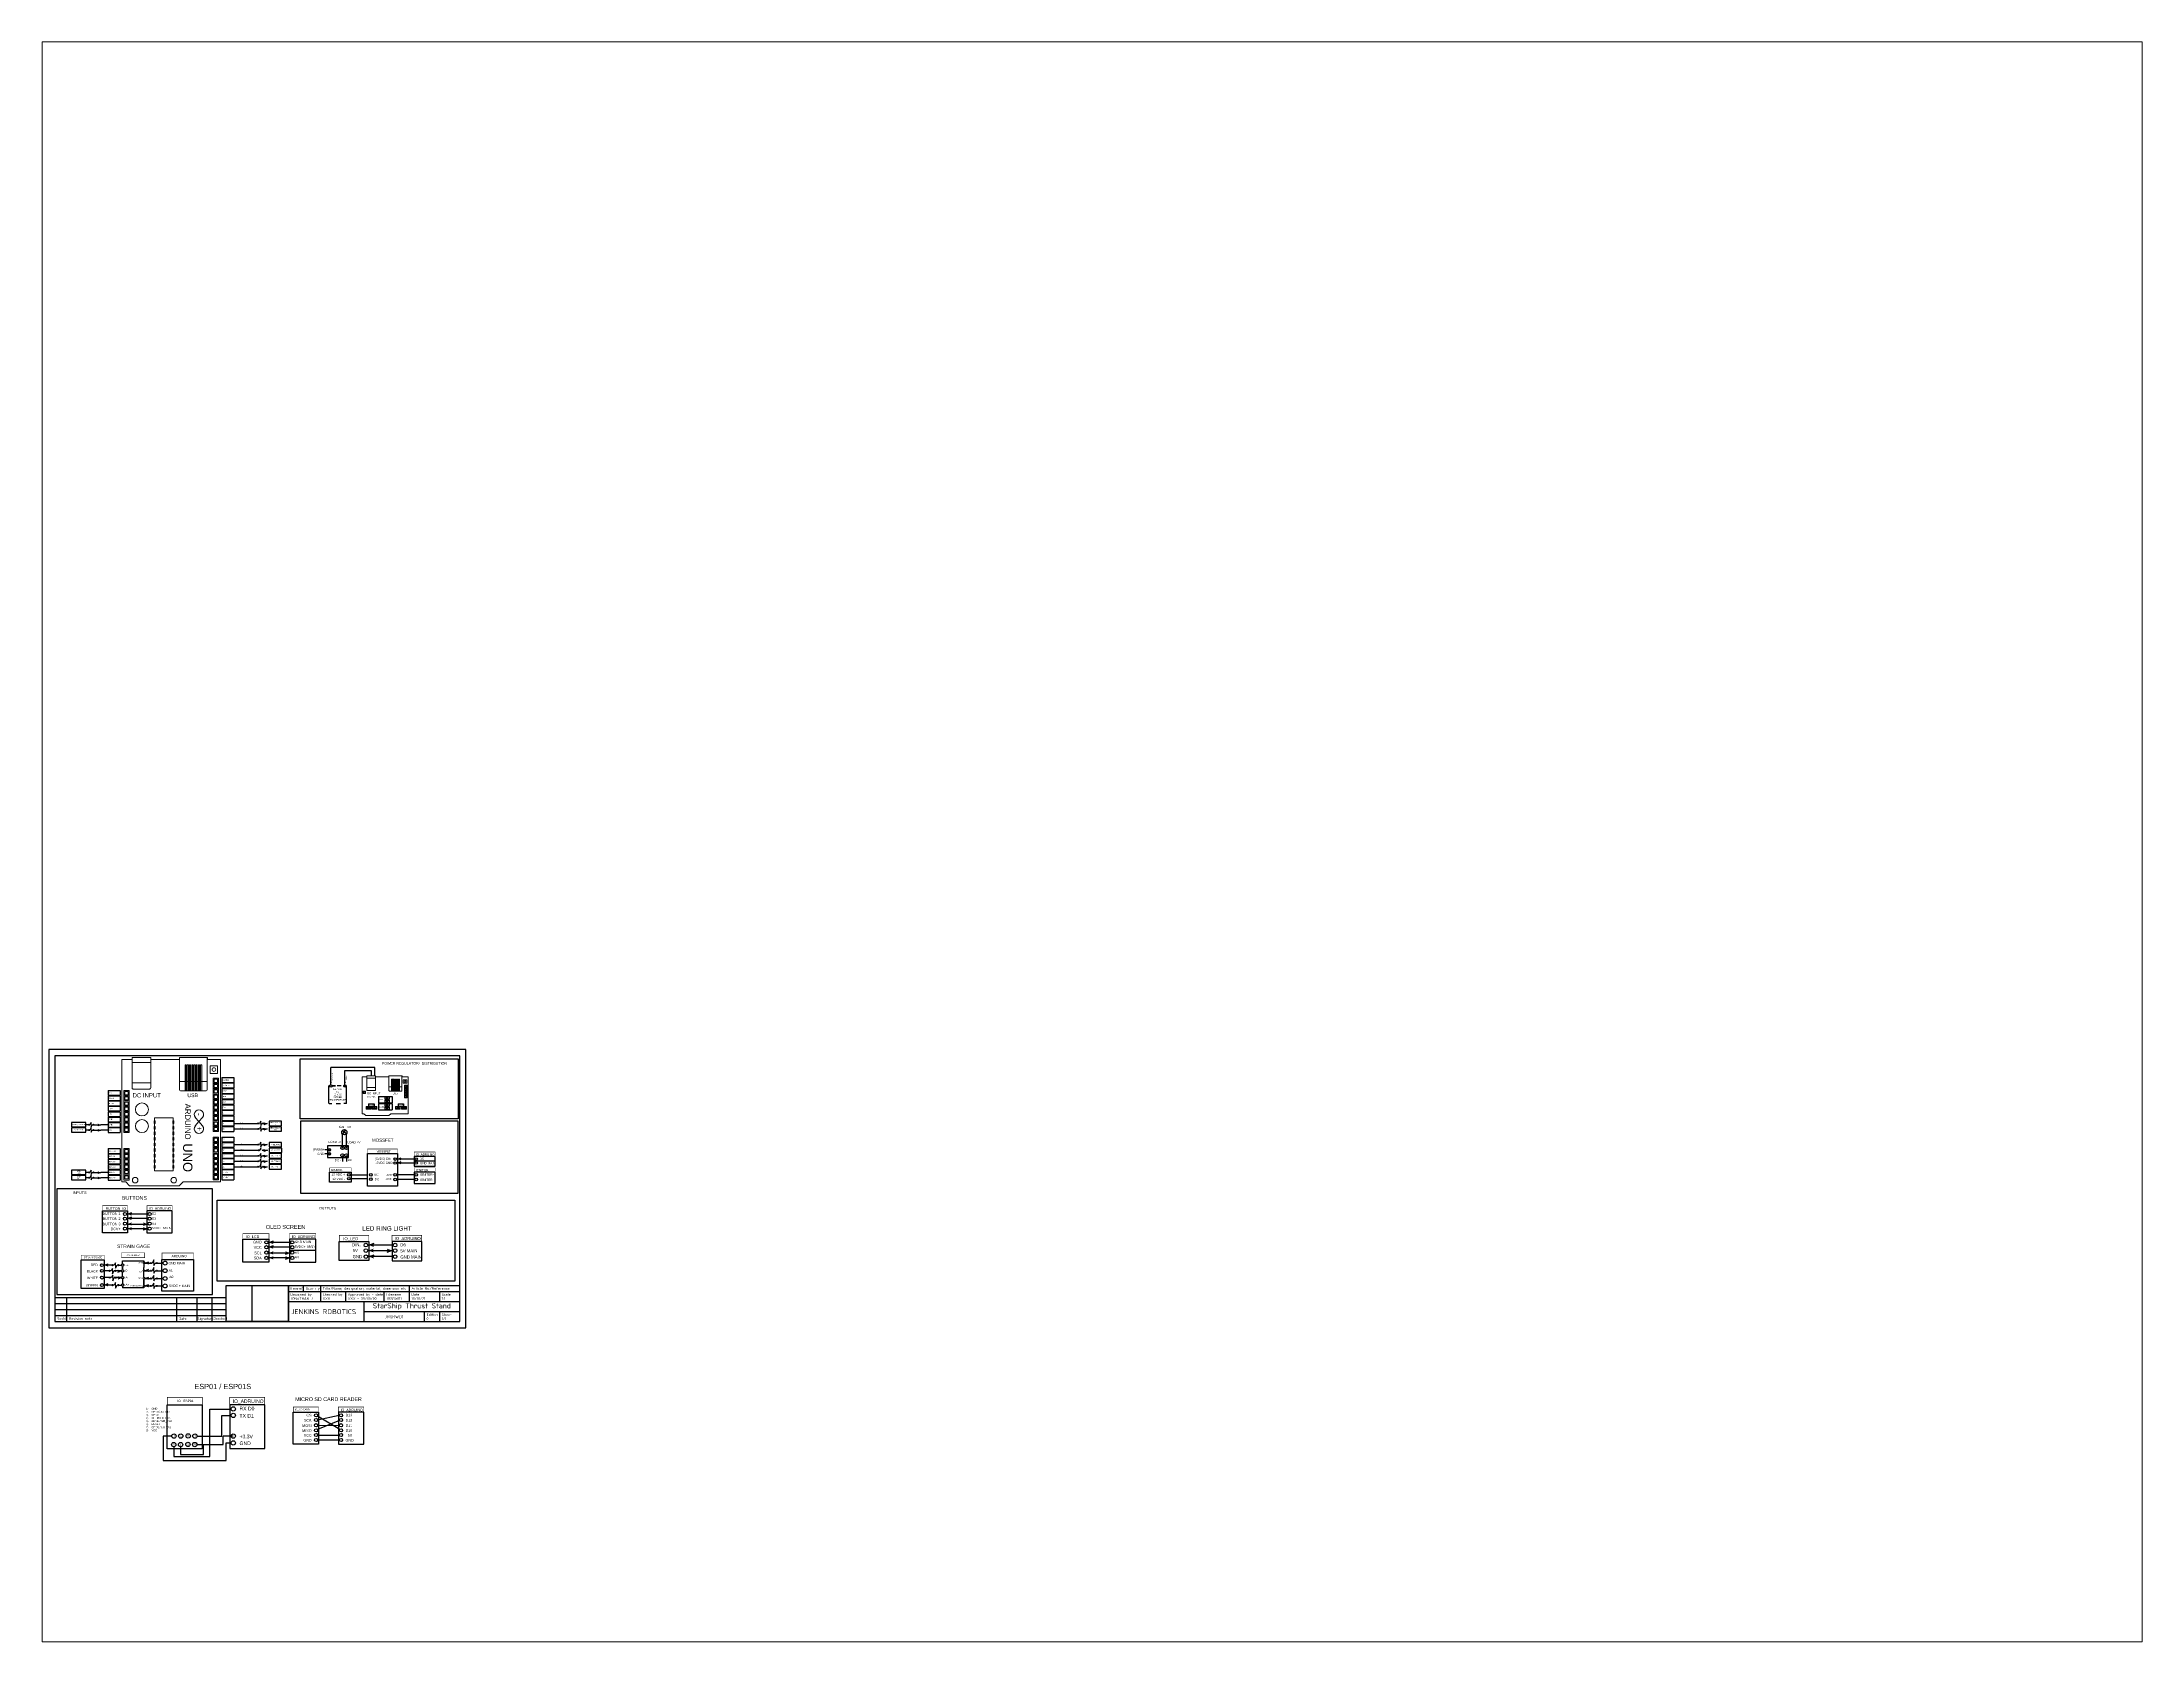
# Paper-space layout 'Layout1' of a CAD drawing. Header units: inches. Extents: x 1.05 to 9.45, y 0.8 to 7.2.
# The model-space entities are those that its viewports show. They can reach past a viewport. Long polylines and large blocks are cut down to what shows.
import ezdxf
from ezdxf.enums import TextEntityAlignment as Align

# ---------------------------------------------------------------- set-up
doc = ezdxf.new("R2010")
doc.units = ezdxf.units.IN
doc.header["$MEASUREMENT"] = 0
for name, pattern in [('ACAD_ISO03W100', [30, 12, -18]), ('DASHED2', [0.375, 0.25, -0.125]), ('DOTS', [0.1, 0.05, -0.05]), ('HIDDEN', [0.375, 0.25, -0.125]), ('HIDDEN2', [0.1875, 0.125, -0.0625])]:
    doc.linetypes.add(name, pattern=pattern)
for name, color, linetype in [('COMPONETS', 7, 'Continuous'), ('template', 7, 'Continuous'), ('used io', 7, 'Continuous')]:
    doc.layers.add(name, color=color, linetype=linetype)
doc.styles.add('ISO Proportional', font='isocp.shx')
doc.styles.get("Standard").update_dxf_attribs({"font": 'Arial.ttf'})
picture_1 = doc.add_image_def('image1.png', size_in_pixel=(800, 801))

# ---------------------------------------------------------------- blocks, each defined once
blk = doc.blocks.new('PSERIE')
at = {"color": 0, "lineweight": 5}
blk.add_line((13, 0), (13, 15), dxfattribs=at)
blk.add_lwpolyline([(0, 0), (17, 0, 0.414214), (18, 1), (18, 14, 0.414214), (17, 15), (0, 15)], format="xyb", close=True, dxfattribs=at)
for points in [[(18, 12), (4, 12), (4, 11.4), (18, 11.4)], [(18, 10.2), (4, 10.2), (4, 10.8), (18, 10.8)], [(18, 9), (4, 9), (4, 9.6), (18, 9.6)], [(18, 7.8), (4, 7.8), (4, 8.4), (18, 8.4)], [(18, 6.6), (4, 6.6), (4, 7.2), (18, 7.2)], [(18, 5.4), (4, 5.4), (4, 6), (18, 6)], [(18, 4.2), (4, 4.2), (4, 4.8), (18, 4.8)], [(18, 3), (4, 3), (4, 3.6), (18, 3.6)]]:
    blk.add_lwpolyline(points, dxfattribs=at)
blk = doc.blocks.new('I2C')
at = {"lineweight": 5}
for points in [[(-1.25, 0), (1.25, 0), (1.25, 2.5), (-1.25, 2.5)], [(-0.75, 0.5), (0.75, 0.5), (0.75, 2), (-0.75, 2)]]:
    blk.add_lwpolyline(points, close=True, dxfattribs=at)
blk = doc.blocks.new('tERMINAL BLOCKS')
at = {"layer": 'COMPONETS'}
h = blk.add_hatch(color=256, dxfattribs=at)
h.dxf.hatch_style = 1
h.paths.add_polyline_path([(4.07, 4.74), (4.18, 5.02), (4.07, 4.97), (3.97, 5.02)])
h = blk.add_hatch(color=256, dxfattribs=at)
h.dxf.hatch_style = 1
h.paths.add_polyline_path([(5.39, 4.74), (5.49, 5.02), (5.39, 4.97), (5.29, 5.02)])
at = {"linetype": 'Continuous', "ltscale": 0.079}
for p, q in [((8.19, 6.36), (4.07, 6.36)), ((5.39, 6.06), (7.85, 6.06)), ((7.85, 6.06), (7.85, 5.59)), ((8.19, 5.59), (8.19, 6.36)), ((7.4, 2.59), (7.77, 2.59)), ((11.09, 2.58), (10.73, 2.58))]:
    blk.add_line(p, q, dxfattribs=at)
at = {"layer": 'COMPONETS', "color": 7, "linetype": 'Continuous'}
for p, q in [((4.07, 4.74), (4.07, 6.36)), ((5.39, 4.74), (5.39, 6.06)), ((4.5, 4.62), (4.12, 4.62)), ((4.57, 2.98), (4.96, 2.98))]:
    blk.add_line(p, q, dxfattribs=at)
at = {"layer": 'COMPONETS'}
for p, q in [((3.92, 2.98), (4.17, 2.98)), ((5.54, 2.98), (5.28, 2.98))]:
    blk.add_line(p, q, dxfattribs=at)
at = {"layer": 'COMPONETS', "color": 7, "linetype": 'HIDDEN2'}
for points in [[(3.85, 4.62), (3.85, 2.98)], [(5.54, 2.98), (5.54, 4.62)]]:
    blk.add_lwpolyline(points, dxfattribs=at)
at = {"layer": 'COMPONETS', "color": 7, "linetype": 'Continuous'}
for points in [[(3.85, 4.62), (3.96, 4.62)], [(4.5, 4.62), (4.12, 4.62)], [(4.12, 4.62), (4.5, 4.62)], [(5.05, 4.62), (4.67, 4.62)], [(5.22, 4.62), (5.54, 4.62)]]:
    blk.add_lwpolyline(points, dxfattribs=at)
at = {"layer": 'COMPONETS', "color": 7}
for centre in [(4.07, 4.62), (5.39, 4.62)]:
    blk.add_circle(centre, 0.116, dxfattribs=at)
at = {"layer": 'template', "lineweight": 5}
for p, q in [((7.44, 5.36), (8.25, 5.36)), ((7.44, 4.47), (8.25, 4.47))]:
    blk.add_line(p, q, dxfattribs=at)
at = {"layer": 'template', "linetype": 'Continuous'}
for p, q in [((7.58, 2.96), (7.58, 2.75)), ((7.58, 2.96), (8.11, 2.96)), ((7.58, 2.75), (8.11, 2.75)), ((8.11, 2.96), (8.11, 2.75)), ((8.52, 3.65), (9.8, 3.65)), ((8.52, 3.65), (8.52, 3.04)), ((8.52, 3.04), (9.8, 3.04)), ((8.52, 2.99), (9.8, 2.99)), ((8.52, 2.99), (8.52, 2.39)), ((8.52, 2.39), (9.8, 2.39)), ((9.8, 3.65), (9.8, 3.04)), ((9.8, 2.99), (9.8, 2.39)), ((10.35, 2.96), (10.35, 2.75)), ((10.35, 2.96), (10.87, 2.96)), ((10.35, 2.75), (10.87, 2.75)), ((10.87, 2.96), (10.87, 2.75))]:
    blk.add_line(p, q, dxfattribs=at)
at = {"layer": 'template', "lineweight": 9}
blk.add_lwpolyline([(9.5, 5.49), (8.25, 5.49), (8.25, 5.58), (7.44, 5.58), (7.44, 5.49), (7, 5.49), (7, 2.03), (7.16, 2.03), (7.33, 1.86), (9.49, 1.86), (9.67, 2.03), (11.28, 2.03), (11.28, 5.49), (10.72, 5.49), (10.72, 5.58), (9.5, 5.58)], close=True, dxfattribs=at)
at = {"layer": 'template', "lineweight": 5}
blk.add_lwpolyline([(7.44, 5.49), (7.44, 4.25, 0.414214), (7.5, 4.2), (8.2, 4.2, 0.414214), (8.25, 4.25), (8.25, 5.49)], format="xyb", dxfattribs=at)
blk.add_lwpolyline([(10.84, 5.21), (10.84, 4.89), (11.16, 4.89), (11.16, 5.21)], close=True, dxfattribs=at)
blk.add_circle((11, 5.05), 0.0809, dxfattribs=at)
for name, p, xscale, yscale, zscale, rotation in [('I2C', (7.08, 4.02), 0.09159361348244333, 0.09159361348244333, 0.09159361348244333, 270), ('PSERIE', (9.5, 5.58), 0.08090275560620337, 0.08090275560620337, 0.08090275560620337, 270), ('I2C', (11.2, 4.57), -0.0934543248190214, 0.0934543248190214, 0.0934543248190214, 90), ('I2C', (11.2, 4.33), -0.0934543248190214, 0.0934543248190214, 0.0934543248190214, 90), ('I2C', (11.2, 4.1), -0.0934543248190214, 0.0934543248190214, 0.0934543248190214, 90), ('I2C', (11.2, 3.87), -0.0934543248190214, 0.0934543248190214, 0.0934543248190214, 90), ('I2C', (7.36, 2.58), 0.09159361348244333, 0.09159361348244333, 0.09159361348244333, 270), ('I2C', (7.59, 2.58), 0.09159361348244333, 0.09159361348244333, 0.09159361348244333, 270), ('I2C', (7.91, 2.58), 0.09159361348244333, 0.09159361348244333, 0.09159361348244333, 270), ('I2C', (8.14, 2.58), 0.09159361348244333, 0.09159361348244333, 0.09159361348244333, 270), ('I2C', (9.1, 3.5), 0.09159361348244333, 0.09159361348244333, 0.09159361348244333, 270), ('I2C', (9.1, 3.19), 0.09159361348244333, 0.09159361348244333, 0.09159361348244333, 270), ('I2C', (9.1, 2.84), 0.09159361348244333, 0.09159361348244333, 0.09159361348244333, 270), ('I2C', (9.1, 2.53), 0.09159361348244333, 0.09159361348244333, 0.09159361348244333, 270), ('I2C', (9.33, 3.5), 0.09159361348244333, 0.09159361348244333, 0.09159361348244333, 270), ('I2C', (9.33, 3.19), 0.09159361348244333, 0.09159361348244333, 0.09159361348244333, 270), ('I2C', (9.33, 2.84), 0.09159361348244333, 0.09159361348244333, 0.09159361348244333, 270), ('I2C', (9.33, 2.53), 0.09159361348244333, 0.09159361348244333, 0.09159361348244333, 270), ('I2C', (10.11, 2.58), 0.09159361348244333, 0.09159361348244333, 0.09159361348244333, 270), ('I2C', (10.33, 2.58), 0.09159361348244333, 0.09159361348244333, 0.09159361348244333, 270), ('I2C', (10.68, 2.58), 0.09159361348244333, 0.09159361348244333, 0.09159361348244333, 270), ('I2C', (10.91, 2.58), 0.09159361348244333, 0.09159361348244333, 0.09159361348244333, 270), ('I2C', (11.2, 3.63), -0.0934543248190214, 0.0934543248190214, 0.0934543248190214, 90)]:
    blk.add_blockref(name, p, dxfattribs=dict(at, xscale=xscale, yscale=yscale, zscale=zscale, rotation=rotation))
at = {"layer": 'COMPONETS', "color": 7, "linetype": 'Continuous', "insert": (4.71, 3.83), "char_height": 0.1512, "width": 2.2113, "attachment_point": 5}
blk.add_mtext('120 VAC \\PTO \\P12 VDC \\PPOWER \\PTRANSFORMER', dxfattribs=at)
at = {"layer": 'COMPONETS', "color": 7, "linetype": 'Continuous', "char_height": 0.186, "width": 2.725, "attachment_point": 5, "rotation": 270}
for s, insert in [('-', (4.07, 4.62)), ('+', (5.39, 4.62))]:
    blk.add_mtext(s, dxfattribs=dict(at, insert=insert))
at = {"layer": 'COMPONETS', "char_height": 0.136, "attachment_point": 1, "rotation": 270}
for s, insert in [('12 VDC', (4.28, 5.81)), ('GND', (5.58, 5.58))]:
    blk.add_mtext_dynamic_manual_height_columns(s, width=1.565, gutter_width=1.2, heights=[0], dxfattribs=dict(at, insert=insert))
at = {"layer": 'template', "lineweight": 5}
for s, height, p in [('DC INPUT', 0.187, (8.08, 3.93)), ('USB', 0.162, (10.08, 3.93))]:
    blk.add_text(s, height=height, dxfattribs=at).set_placement(p, align=Align.MIDDLE_CENTER)
at = {"layer": 'template', "linetype": 'Continuous', "attachment_point": 1}
for s, insert, char_height, width in [('6.5-9 VDC', (7.46, 3.69), 0.121, 1.236), ('5V  ------- 3.3V', (7.61, 2.88), 0.0525, 0.5344), ('5VDC', (8.57, 3.42), 0.121, 1.236), ('3.3VDC', (8.58, 2.71), 0.103, 1.0472), ('5V  ------- 3.3V', (10.38, 2.88), 0.0525, 0.5344)]:
    blk.add_mtext(s, dxfattribs=dict(at, insert=insert, char_height=char_height, width=width))
blk = doc.blocks.new('Title Block')
at = {"linetype": 'ACAD_ISO03W100'}
blk.add_lwpolyline([(19.82, 0.5), (14.68, 0.5), (14.68, 3.5), (19.82, 3.5)], close=True, dxfattribs=at)
at = {"layer": 'template'}
for p, q in [((34.5, 23), (0, 23)), ((0, 23), (0, 0)), ((34.5, 0), (34.5, 23)), ((0.5, 22.5), (0.5, 0.5)), ((34, 22.5), (0.5, 22.5)), ((33, 22.5), (1.5, 22.5)), ((34, 0.5), (34, 22.5)), ((19.82, 3.5), (34, 3.5)), ((19.82, 3), (19.82, 3.5)), ((21.07, 3), (21.07, 3.5)), ((22.49, 3), (22.49, 3.5)), ((29.83, 3), (29.83, 3.5)), ((0.5, 2.5), (14.68, 2.5)), ((0.5, 2), (14.68, 2)), ((1.5, 0.5), (1.5, 2.5)), ((10.59, 0.5), (10.59, 2.5)), ((12.26, 0.5), (12.26, 2.5)), ((13.51, 0.5), (13.51, 2.5)), ((14.68, 0.5), (14.68, 2.5)), ((19.82, 3), (34, 3)), ((19.82, 0.5), (19.82, 3)), ((19.82, 2.17), (34, 2.17)), ((22.49, 2.17), (22.49, 3)), ((24.57, 2.17), (24.57, 3)), ((26.08, 0.5), (26.08, 2.17)), ((27.74, 2.17), (27.74, 3)), ((29.83, 2.17), (29.83, 3)), ((32.33, 2.17), (32.33, 3)), ((0, 0), (34.5, 0)), ((0.5, 1.5), (14.68, 1.5)), ((0.5, 1), (14.68, 1)), ((0.5, 0.5), (34, 0.5)), ((26.08, 1.33), (34, 1.33)), ((31.08, 0.5), (31.08, 1.33)), ((32.33, 0.5), (32.33, 1.33))]:
    blk.add_line(p, q, dxfattribs=at)
at = {"layer": 'template', "style": 'ISO Proportional'}
for s, height, p in [('Itemref', 0.209, (19.99, 3.25)), ('Designed by', 0.2085, (19.99, 2.75)), ('Quantity', 0.209, (21.24, 3.25)), ('Title/Name, designation, material, dimension etc', 0.2085, (22.66, 3.25)), ('Checked by', 0.209, (22.66, 2.75)), ('Approved by - date', 0.2085, (24.74, 2.75)), ('Filename', 0.209, (27.91, 2.75)), ('Article No./Reference', 0.2085, (30, 3.25)), ('Date', 0.209, (30, 2.75)), ('Scale', 0.209, (32.5, 2.75)), ('RevNo', 0.209, (0.67, 0.75)), ('Revision note', 0.2085, (1.67, 0.75)), ('Date', 0.209, (10.76, 0.75)), ('Signature', 0.209, (12.29, 0.75)), ('Checked', 0.209, (13.6, 0.75)), ('Edition', 0.209, (31.25, 1.08)), ('Sheet', 0.209, (32.5, 1.08))]:
    blk.add_text(s, height=height, dxfattribs=at).set_placement(p, align=Align.MIDDLE_LEFT)
at = {"layer": 'template', "style": 'ISO Proportional', "flags": 8}
for tag, p in [('DESIGNED_BY', (19.99, 2.42)), ('CHECKED_BY', (22.66, 2.42)), ('APPROVED_BY_DATE', (24.74, 2.42)), ('FILENAME', (27.91, 2.42)), ('DATE', (30, 2.42)), ('SCALE', (32.5, 2.42)), ('EDITION', (31.25, 0.75)), ('SHEET', (32.5, 0.75))]:
    blk.add_attdef(tag, text='', height=0.209, dxfattribs=at).set_placement(p, align=Align.MIDDLE_LEFT)
for tag, height, p in [('TITLE', 0.417, (30.04, 1.75)), ('OWNER', 0.417, (22.71, 1.37)), ('DRAWING_NUMBER', 0.25, (28.58, 0.92))]:
    blk.add_attdef(tag, text='', height=height, dxfattribs=at).set_placement(p, align=Align.MIDDLE)
at = {"linetype": 'ACAD_ISO03W100'}
image = blk.add_image(picture_1, insert=(16.82, 0.5), size_in_units=(3, 3), dxfattribs=at)
image.dxf.flags = 7
blk = doc.blocks.new('CHIP')
at = {"lineweight": 5}
for points in [[(1.5, -5), (0, -5), (0, 5), (1.5, 5)], [(3, 5), (4.5, 5)], [(6, 5), (7.5, 5)], [(9, 5), (10.5, 5)], [(12, 5), (13.5, 5)], [(15, 5), (16.5, 5)], [(18, 5), (19.5, 5)], [(21, 5), (22.5, 5)], [(24, 5), (25.5, 5)], [(27, 5), (28.5, 5), (28.5, -5), (27, -5)], [(4.5, -5), (3, -5)], [(7.5, -5), (6, -5)], [(10.5, -5), (9, -5)], [(13.5, -5), (12, -5)], [(16.5, -5), (15, -5)], [(19.5, -5), (18, -5)], [(22.5, -5), (21, -5)], [(25.5, -5), (24, -5)]]:
    blk.add_lwpolyline(points, dxfattribs=at)
for points in [[(1.5, 4.75), (1.5, 5.25), (3, 5.25), (3, 4.75)], [(4.5, 4.75), (4.5, 5.25), (6, 5.25), (6, 4.75)], [(7.5, 4.75), (7.5, 5.25), (9, 5.25), (9, 4.75)], [(10.5, 4.75), (10.5, 5.25), (12, 5.25), (12, 4.75)], [(13.5, 4.75), (13.5, 5.25), (15, 5.25), (15, 4.75)], [(16.5, 4.75), (16.5, 5.25), (18, 5.25), (18, 4.75)], [(19.5, 4.75), (19.5, 5.25), (21, 5.25), (21, 4.75)], [(22.5, 4.75), (22.5, 5.25), (24, 5.25), (24, 4.75)], [(25.5, 4.75), (25.5, 5.25), (27, 5.25), (27, 4.75)], [(1.5, -4.75), (1.5, -5.25), (3, -5.25), (3, -4.75)], [(4.5, -4.75), (4.5, -5.25), (6, -5.25), (6, -4.75)], [(7.5, -4.75), (7.5, -5.25), (9, -5.25), (9, -4.75)], [(10.5, -4.75), (10.5, -5.25), (12, -5.25), (12, -4.75)], [(13.5, -4.75), (13.5, -5.25), (15, -5.25), (15, -4.75)], [(16.5, -4.75), (16.5, -5.25), (18, -5.25), (18, -4.75)], [(19.5, -4.75), (19.5, -5.25), (21, -5.25), (21, -4.75)], [(22.5, -4.75), (22.5, -5.25), (24, -5.25), (24, -4.75)], [(25.5, -4.75), (25.5, -5.25), (27, -5.25), (27, -4.75)]]:
    blk.add_lwpolyline(points, close=True, dxfattribs=at)
blk = doc.blocks.new('ARDUINO UNO IO')
at = {"layer": 'used io'}
h = blk.add_hatch(color=0, dxfattribs=at)
h.dxf.hatch_style = 1
h.paths.add_polyline_path([(0.04, 4.08), (-0.13, 4.14), (-0.1, 4.08), (-0.13, 4.02)])
h = blk.add_hatch(color=0, dxfattribs=at)
h.dxf.hatch_style = 1
h.paths.add_polyline_path([(0.04, 3.8), (-0.13, 3.86), (-0.1, 3.8), (-0.13, 3.74)])
h = blk.add_hatch(color=256, dxfattribs=at)
h.dxf.hatch_style = 1
h.paths.add_polyline_path([(8.82, 4.15), (8.65, 4.21), (8.68, 4.15), (8.65, 4.08)])
h = blk.add_hatch(color=256, dxfattribs=at)
h.dxf.hatch_style = 1
h.paths.add_polyline_path([(8.82, 3.86), (8.65, 3.92), (8.68, 3.86), (8.65, 3.8)])
h = blk.add_hatch(color=0, dxfattribs=at)
h.dxf.hatch_style = 1
h.paths.add_polyline_path([(8.82, 3.03), (8.65, 3.09), (8.68, 3.03), (8.65, 2.96)])
h = blk.add_hatch(color=256, dxfattribs=at)
h.dxf.hatch_style = 1
h.paths.add_polyline_path([(8.82, 2.44), (8.65, 2.5), (8.68, 2.44), (8.65, 2.37)])
h = blk.add_hatch(color=0, dxfattribs=at)
h.dxf.hatch_style = 1
h.paths.add_polyline_path([(8.84, 2.73), (8.66, 2.79), (8.69, 2.73), (8.66, 2.67)])
h = blk.add_hatch(color=0, dxfattribs=at)
h.dxf.hatch_style = 1
h.paths.add_polyline_path([(0.04, 1.56), (-0.13, 1.62), (-0.1, 1.56), (-0.13, 1.5)])
h = blk.add_hatch(color=0, dxfattribs=at)
h.dxf.hatch_style = 1
h.paths.add_polyline_path([(0.04, 1.28), (-0.13, 1.34), (-0.1, 1.28), (-0.13, 1.22)])
h = blk.add_hatch(color=256, dxfattribs=at)
h.dxf.hatch_style = 1
h.paths.add_polyline_path([(8.82, 2.15), (8.65, 2.21), (8.68, 2.15), (8.65, 2.09)])
h = blk.add_hatch(color=256, dxfattribs=at)
h.dxf.hatch_style = 1
h.paths.add_polyline_path([(8.82, 1.86), (8.65, 1.92), (8.68, 1.86), (8.65, 1.79)])
at = {"layer": 'template', "lineweight": 5}
for p, q in [((1.69, 7.38), (2.67, 7.38)), ((1.69, 6.29), (2.67, 6.29)), ((5.03, 4.47), (5.22, 4.25)), ((5.41, 4.47), (5.22, 4.25)), ((5.03, 4.03), (5.22, 4.25)), ((5.41, 4.03), (5.22, 4.25))]:
    blk.add_line(p, q, dxfattribs=at)
at = {"layer": 'template', "linetype": 'Continuous'}
for p, q in [((0.42, 5.9), (1.05, 5.9)), ((0.42, 5.9), (0.42, 5.65)), ((0.42, 5.65), (1.05, 5.65)), ((0.42, 5.62), (0.42, 5.37)), ((0.42, 5.62), (1.05, 5.62)), ((1.05, 5.9), (1.05, 5.65)), ((1.05, 5.62), (1.05, 5.37)), ((6.43, 6.58), (7.06, 6.58)), ((6.43, 6.58), (6.43, 6.32)), ((6.43, 6.32), (7.06, 6.32)), ((6.43, 6.29), (6.43, 6.03)), ((6.43, 6.29), (7.06, 6.29)), ((6.43, 6.03), (7.06, 6.03)), ((6.43, 6), (7.06, 6)), ((6.43, 6), (6.43, 5.74)), ((6.43, 5.74), (7.06, 5.74)), ((6.43, 5.71), (6.43, 5.45)), ((6.43, 5.71), (7.06, 5.71)), ((7.06, 6.58), (7.06, 6.32)), ((7.06, 6.29), (7.06, 6.03)), ((7.06, 6), (7.06, 5.74)), ((7.06, 5.71), (7.06, 5.45)), ((0.42, 5.37), (1.05, 5.37)), ((0.42, 5.34), (0.42, 5.09)), ((0.42, 5.34), (1.05, 5.34)), ((0.42, 5.09), (1.05, 5.09)), ((0.42, 5.06), (1.05, 5.06)), ((0.42, 5.06), (0.42, 4.81)), ((0.42, 4.81), (1.05, 4.81)), ((0.42, 4.77), (0.42, 4.52)), ((0.42, 4.77), (1.05, 4.77)), ((0.42, 4.52), (1.05, 4.52)), ((0.42, 4.49), (0.42, 4.24)), ((0.42, 4.49), (1.05, 4.49)), ((1.05, 5.34), (1.05, 5.09)), ((1.05, 5.06), (1.05, 4.81)), ((1.05, 4.77), (1.05, 4.52)), ((1.05, 4.49), (1.05, 4.24)), ((6.43, 5.45), (7.06, 5.45)), ((6.43, 5.42), (6.43, 5.17)), ((6.43, 5.42), (7.06, 5.42)), ((6.43, 5.17), (7.06, 5.17)), ((6.43, 5.14), (7.06, 5.14)), ((6.43, 5.14), (6.43, 4.88)), ((6.43, 4.88), (7.06, 4.88)), ((6.43, 4.85), (6.43, 4.59)), ((6.43, 4.85), (7.06, 4.85)), ((6.43, 4.59), (7.06, 4.59)), ((6.43, 4.56), (6.43, 4.31)), ((6.43, 4.56), (7.06, 4.56)), ((7.06, 5.42), (7.06, 5.17)), ((7.06, 5.14), (7.06, 4.88)), ((7.06, 4.85), (7.06, 4.59)), ((7.06, 4.56), (7.06, 4.31)), ((0.42, 4.24), (1.05, 4.24)), ((0.42, 4.21), (1.05, 4.21)), ((0.42, 4.21), (0.42, 3.96)), ((0.42, 3.96), (1.05, 3.96)), ((0.42, 3.93), (0.42, 3.68)), ((0.42, 3.93), (1.05, 3.93)), ((0.42, 3.68), (1.05, 3.68)), ((1.05, 4.21), (1.05, 3.96)), ((1.05, 3.93), (1.05, 3.68)), ((6.43, 4.31), (7.06, 4.31)), ((6.43, 4.27), (7.06, 4.27)), ((6.43, 4.27), (6.43, 4.02)), ((6.43, 4.02), (7.06, 4.02)), ((6.43, 3.99), (6.43, 3.73)), ((6.43, 3.99), (7.06, 3.99)), ((6.43, 3.73), (7.06, 3.73)), ((6.43, 3.43), (7.06, 3.43)), ((6.43, 3.43), (6.43, 3.18)), ((7.06, 4.27), (7.06, 4.02)), ((7.06, 3.99), (7.06, 3.73)), ((7.06, 3.43), (7.06, 3.18)), ((0.42, 2.82), (1.05, 2.82)), ((0.42, 2.82), (0.42, 2.57)), ((0.42, 2.57), (1.05, 2.57)), ((0.42, 2.54), (0.42, 2.29)), ((0.42, 2.54), (1.05, 2.54)), ((0.42, 2.29), (1.05, 2.29)), ((0.42, 2.26), (0.42, 2.01)), ((0.42, 2.26), (1.05, 2.26)), ((1.05, 2.82), (1.05, 2.57)), ((1.05, 2.54), (1.05, 2.29)), ((1.05, 2.26), (1.05, 2.01)), ((6.43, 3.18), (7.06, 3.18)), ((6.43, 3.15), (6.43, 2.89)), ((6.43, 3.15), (7.06, 3.15)), ((6.43, 2.89), (7.06, 2.89)), ((6.43, 2.86), (6.43, 2.61)), ((6.43, 2.86), (7.06, 2.86)), ((6.43, 2.61), (7.06, 2.61)), ((6.43, 2.57), (7.06, 2.57)), ((6.43, 2.57), (6.43, 2.32)), ((6.43, 2.32), (7.06, 2.32)), ((6.43, 2.29), (6.43, 2.03)), ((6.43, 2.29), (7.06, 2.29)), ((7.06, 3.15), (7.06, 2.89)), ((7.06, 2.86), (7.06, 2.61)), ((7.06, 2.57), (7.06, 2.32)), ((7.06, 2.29), (7.06, 2.03)), ((0.42, 2.01), (1.05, 2.01)), ((0.42, 1.98), (1.05, 1.98)), ((0.42, 1.98), (0.42, 1.73)), ((0.42, 1.73), (1.05, 1.73)), ((0.42, 1.7), (0.42, 1.45)), ((0.42, 1.7), (1.05, 1.7)), ((0.42, 1.45), (1.05, 1.45)), ((0.42, 1.41), (0.42, 1.16)), ((0.42, 1.41), (1.05, 1.41)), ((0.42, 1.16), (1.05, 1.16)), ((1.05, 1.98), (1.05, 1.73)), ((1.05, 1.7), (1.05, 1.45)), ((1.05, 1.41), (1.05, 1.16)), ((6.43, 2.03), (7.06, 2.03)), ((6.43, 2), (6.43, 1.74)), ((6.43, 2), (7.06, 2)), ((6.43, 1.74), (7.06, 1.74)), ((6.43, 1.71), (7.06, 1.71)), ((6.43, 1.71), (6.43, 1.46)), ((6.43, 1.46), (7.06, 1.46)), ((6.43, 1.43), (6.43, 1.17)), ((6.43, 1.43), (7.06, 1.43)), ((6.43, 1.17), (7.06, 1.17)), ((7.06, 2), (7.06, 1.74)), ((7.06, 1.71), (7.06, 1.46)), ((7.06, 1.43), (7.06, 1.17))]:
    blk.add_line(p, q, dxfattribs=at)
at = {"layer": 'template', "lineweight": 9}
blk.add_lwpolyline([(4.19, 7.54), (2.67, 7.54), (2.67, 7.64), (1.69, 7.64), (1.69, 7.54), (1.15, 7.54), (1.15, 1.07), (1.35, 1.07), (1.55, 0.86), (4.18, 0.86), (4.39, 1.07), (6.36, 1.07), (6.36, 7.54), (5.67, 7.54), (5.67, 7.64), (4.19, 7.64)], close=True, dxfattribs=at)
at = {"layer": 'template', "lineweight": 5}
blk.add_lwpolyline([(1.69, 7.54), (1.69, 6.03, 0.414214), (1.75, 5.97), (2.61, 5.97, 0.414214), (2.67, 6.03), (2.67, 7.54)], format="xyb", dxfattribs=at)
blk.add_lwpolyline([(5.82, 7.2), (5.82, 6.8), (6.21, 6.8), (6.21, 7.2)], close=True, dxfattribs=at)
for centre, radius in [((6.01, 7), 0.0983), ((2.21, 4.89), 0.344), ((2.21, 4.01), 0.344), ((1.85, 1.15), 0.147), ((3.89, 1.15), 0.147)]:
    blk.add_circle(centre, radius, dxfattribs=at)
for centre, start, end in [((5.22, 4.63), 320, 220), ((5.22, 3.87), 140, 40)]:
    blk.add_arc(centre, 0.246, start, end, dxfattribs=at)
at = {"layer": 'used io', "color": 0}
for p, q in [((-0.63, 4.08), (-0.76, 4.08)), ((-0.63, 3.8), (-0.76, 3.8)), ((-0.33, 4.08), (0.04, 4.08)), ((-0.33, 3.8), (0.04, 3.8)), ((0.04, 4.08), (-0.13, 4.02)), ((0.04, 3.8), (-0.13, 3.74)), ((0.43, 4.08), (0.04, 4.08)), ((0.43, 3.8), (0.04, 3.8)), ((7.05, 3.03), (8.34, 3.03)), ((7.06, 2.73), (8.35, 2.73)), ((8.64, 3.03), (8.82, 3.03)), ((8.82, 3.03), (8.65, 2.96)), ((8.66, 2.73), (8.84, 2.73)), ((8.84, 2.73), (8.66, 2.67)), ((-0.63, 1.56), (-0.76, 1.56)), ((-0.63, 1.28), (-0.76, 1.28)), ((-0.33, 1.56), (0.04, 1.56)), ((-0.33, 1.28), (0.04, 1.28)), ((0.04, 1.56), (-0.13, 1.5)), ((0.04, 1.28), (-0.13, 1.22)), ((0.43, 1.56), (0.04, 1.56)), ((0.43, 1.28), (0.04, 1.28))]:
    blk.add_line(p, q, dxfattribs=at)
at = {"layer": 'used io', "color": 0, "linetype": 'Continuous'}
for p, q in [((-0.58, 4.08), (-0.54, 4.08)), ((-0.58, 3.8), (-0.54, 3.8)), ((-0.48, 4.21), (-0.54, 4.08)), ((-0.48, 3.93), (-0.54, 3.8)), ((-0.48, 4.08), (-0.48, 4.21)), ((-0.48, 4.08), (-0.48, 3.98)), ((-0.48, 3.98), (-0.42, 4.08)), ((-0.48, 3.8), (-0.48, 3.93)), ((-0.48, 3.8), (-0.48, 3.69)), ((-0.48, 3.69), (-0.42, 3.8)), ((-0.42, 4.08), (-0.38, 4.08)), ((-0.42, 3.8), (-0.38, 3.8)), ((8.39, 3.03), (8.42, 3.03)), ((8.4, 2.73), (8.44, 2.73)), ((8.49, 3.16), (8.42, 3.03)), ((8.5, 2.86), (8.44, 2.73)), ((8.49, 3.03), (8.49, 3.16)), ((8.49, 3.03), (8.49, 2.92)), ((8.49, 2.92), (8.54, 3.03)), ((8.5, 2.73), (8.5, 2.86)), ((8.54, 3.03), (8.59, 3.03)), ((8.56, 2.73), (8.61, 2.73)), ((-0.58, 1.56), (-0.54, 1.56)), ((-0.58, 1.28), (-0.54, 1.28)), ((-0.48, 1.69), (-0.54, 1.56)), ((-0.48, 1.41), (-0.54, 1.28)), ((-0.48, 1.56), (-0.48, 1.69)), ((-0.48, 1.56), (-0.48, 1.45)), ((-0.48, 1.45), (-0.42, 1.56)), ((-0.48, 1.28), (-0.48, 1.41)), ((-0.48, 1.28), (-0.48, 1.17)), ((-0.48, 1.17), (-0.42, 1.28)), ((-0.42, 1.56), (-0.38, 1.56)), ((-0.42, 1.28), (-0.38, 1.28))]:
    blk.add_line(p, q, dxfattribs=at)
at = {"layer": 'used io'}
for p, q in [((7.05, 4.15), (8.34, 4.15)), ((7.05, 3.86), (8.34, 3.86)), ((8.64, 4.15), (8.82, 4.15)), ((8.64, 3.86), (8.82, 3.86)), ((8.82, 4.15), (8.65, 4.08)), ((8.82, 3.86), (8.65, 3.8)), ((7.05, 2.44), (8.34, 2.44)), ((8.64, 2.44), (8.82, 2.44)), ((8.82, 2.44), (8.65, 2.37)), ((7.05, 2.15), (8.34, 2.15)), ((7.05, 1.86), (8.34, 1.86)), ((8.64, 2.15), (8.82, 2.15)), ((8.64, 1.86), (8.82, 1.86)), ((8.82, 2.15), (8.65, 2.09)), ((8.82, 1.86), (8.65, 1.79))]:
    blk.add_line(p, q, dxfattribs=at)
at = {"layer": 'used io', "linetype": 'Continuous'}
for p, q in [((8.39, 4.15), (8.42, 4.15)), ((8.39, 3.86), (8.42, 3.86)), ((8.49, 4.28), (8.42, 4.15)), ((8.49, 3.99), (8.42, 3.86)), ((8.49, 4.15), (8.49, 4.28)), ((8.49, 4.15), (8.49, 4.04)), ((8.49, 4.04), (8.54, 4.15)), ((8.49, 3.86), (8.49, 3.99)), ((8.49, 3.86), (8.49, 3.75)), ((8.49, 3.75), (8.54, 3.86)), ((8.54, 4.15), (8.59, 4.15)), ((8.54, 3.86), (8.59, 3.86)), ((8.39, 2.44), (8.42, 2.44)), ((8.49, 2.57), (8.42, 2.44)), ((8.49, 2.28), (8.42, 2.15)), ((8.49, 2.44), (8.49, 2.57)), ((8.49, 2.44), (8.49, 2.33)), ((8.49, 2.33), (8.54, 2.44)), ((8.49, 2.15), (8.49, 2.28)), ((8.54, 2.44), (8.59, 2.44)), ((8.39, 2.15), (8.42, 2.15)), ((8.39, 1.86), (8.42, 1.86)), ((8.49, 1.99), (8.42, 1.86)), ((8.49, 2.15), (8.49, 2.04)), ((8.49, 2.04), (8.54, 2.15)), ((8.49, 1.86), (8.49, 1.99)), ((8.49, 1.86), (8.49, 1.75)), ((8.49, 1.75), (8.54, 1.86)), ((8.54, 2.15), (8.59, 2.15)), ((8.54, 1.86), (8.59, 1.86))]:
    blk.add_line(p, q, dxfattribs=at)
at = {"layer": 'used io', "color": 0, "linetype": 'DOTS'}
for points in [[(-1.52, 3.97), (-0.76, 3.97), (-0.76, 4.2), (-1.52, 4.2)], [(-1.52, 3.69), (-0.76, 3.69), (-0.76, 3.92), (-1.52, 3.92)], [(8.93, 2.91), (9.59, 2.91), (9.59, 3.15), (8.93, 3.15)], [(8.94, 2.62), (9.61, 2.62), (9.61, 2.85), (8.94, 2.85)], [(-1.52, 1.45), (-0.76, 1.45), (-0.76, 1.68), (-1.52, 1.68)], [(-1.52, 1.17), (-0.76, 1.17), (-0.76, 1.4), (-1.52, 1.4)]]:
    blk.add_lwpolyline(points, close=True, dxfattribs=at)
at = {"layer": 'used io', "linetype": 'DOTS'}
for points in [[(8.93, 4.03), (9.59, 4.03), (9.59, 4.27), (8.93, 4.27)], [(8.93, 3.75), (9.59, 3.75), (9.59, 3.98), (8.93, 3.98)], [(8.93, 2.32), (9.59, 2.32), (9.59, 2.56), (8.93, 2.56)], [(8.93, 2.04), (9.59, 2.04), (9.59, 2.27), (8.93, 2.27)], [(8.93, 1.74), (9.59, 1.74), (9.59, 1.98), (8.93, 1.98)]]:
    blk.add_lwpolyline(points, close=True, dxfattribs=at)
at = {"layer": 'used io', "color": 0}
for centre, radius in [((-0.6, 4.08), 0.0249), ((-0.6, 3.8), 0.0249), ((-0.35, 4.08), 0.0249), ((-0.35, 3.8), 0.0249), ((8.36, 3.03), 0.0253), ((8.38, 2.73), 0.0253), ((8.62, 3.03), 0.0253), ((8.63, 2.73), 0.0253), ((-0.6, 1.56), 0.0249), ((-0.6, 1.28), 0.0249), ((-0.35, 1.56), 0.0249), ((-0.35, 1.28), 0.0249)]:
    blk.add_circle(centre, radius, dxfattribs=at)
at = {"layer": 'used io'}
for centre in [(8.36, 4.15), (8.36, 3.86), (8.62, 4.15), (8.62, 3.86), (8.36, 2.44), (8.62, 2.44), (8.36, 2.15), (8.36, 1.86), (8.62, 2.15), (8.62, 1.86)]:
    blk.add_circle(centre, 0.0253, dxfattribs=at)
at = {"layer": 'template', "lineweight": 5}
for name, p, xscale, yscale, zscale, rotation in [('PSERIE', (4.19, 7.64), 0.09826368354313948, 0.09826368354313948, 0.09826368354313948, 270), ('I2C', (1.25, 5.75), 0.1112486933525578, 0.1112486933525578, 0.1112486933525578, 270), ('I2C', (1.25, 5.48), 0.1112486933525578, 0.1112486933525578, 0.1112486933525578, 270), ('I2C', (6.26, 6.41), -0.1135086948639108, 0.1135086948639108, 0.1135086948639108, 90), ('I2C', (6.26, 6.13), -0.1135086948639108, 0.1135086948639108, 0.1135086948639108, 90), ('I2C', (6.26, 5.85), -0.1135086948639108, 0.1135086948639108, 0.1135086948639108, 90), ('I2C', (6.26, 5.56), -0.1135086948639108, 0.1135086948639108, 0.1135086948639108, 90), ('I2C', (1.25, 5.2), 0.1112486933525578, 0.1112486933525578, 0.1112486933525578, 270), ('I2C', (1.25, 4.92), 0.1112486933525578, 0.1112486933525578, 0.1112486933525578, 270), ('I2C', (1.25, 4.64), 0.1112486933525578, 0.1112486933525578, 0.1112486933525578, 270), ('I2C', (1.25, 4.36), 0.1112486933525578, 0.1112486933525578, 0.1112486933525578, 270), ('I2C', (6.26, 5.28), -0.1135086948639108, 0.1135086948639108, 0.1135086948639108, 90), ('I2C', (6.26, 5), -0.1135086948639108, 0.1135086948639108, 0.1135086948639108, 90), ('I2C', (6.26, 4.71), -0.1135086948639108, 0.1135086948639108, 0.1135086948639108, 90), ('I2C', (6.26, 4.43), -0.1135086948639108, 0.1135086948639108, 0.1135086948639108, 90), ('I2C', (1.25, 4.08), 0.1112486933525578, 0.1112486933525578, 0.1112486933525578, 270), ('I2C', (1.25, 3.81), 0.1112486933525578, 0.1112486933525578, 0.1112486933525578, 270), ('CHIP', (3.37, 4.44), 0.09826368354313948, 0.09826368354313948, 0.09826368354313948, 270), ('I2C', (6.26, 4.14), -0.1135086948639108, 0.1135086948639108, 0.1135086948639108, 90), ('I2C', (6.26, 3.86), -0.1135086948639108, 0.1135086948639108, 0.1135086948639108, 90), ('I2C', (6.26, 3.29), -0.1135086948639108, 0.1135086948639108, 0.1135086948639108, 90), ('I2C', (1.25, 2.69), 0.1112486933525578, 0.1112486933525578, 0.1112486933525578, 270), ('I2C', (1.25, 2.42), 0.1112486933525578, 0.1112486933525578, 0.1112486933525578, 270), ('I2C', (1.25, 2.14), 0.1112486933525578, 0.1112486933525578, 0.1112486933525578, 270), ('I2C', (6.26, 3.01), -0.1135086948639108, 0.1135086948639108, 0.1135086948639108, 90), ('I2C', (6.26, 2.73), -0.1135086948639108, 0.1135086948639108, 0.1135086948639108, 90), ('I2C', (6.26, 2.44), -0.1135086948639108, 0.1135086948639108, 0.1135086948639108, 90), ('I2C', (6.26, 2.16), -0.1135086948639108, 0.1135086948639108, 0.1135086948639108, 90), ('I2C', (1.25, 1.86), 0.1112486933525578, 0.1112486933525578, 0.1112486933525578, 270), ('I2C', (1.25, 1.58), 0.1112486933525578, 0.1112486933525578, 0.1112486933525578, 270), ('I2C', (1.25, 1.3), 0.1112486933525578, 0.1112486933525578, 0.1112486933525578, 270), ('I2C', (6.26, 1.87), -0.1135086948639108, 0.1135086948639108, 0.1135086948639108, 90), ('I2C', (6.26, 1.59), -0.1135086948639108, 0.1135086948639108, 0.1135086948639108, 90), ('I2C', (6.26, 1.31), -0.1135086948639108, 0.1135086948639108, 0.1135086948639108, 90)]:
    blk.add_blockref(name, p, dxfattribs=dict(at, xscale=xscale, yscale=yscale, zscale=zscale, rotation=rotation))
for s, height, p in [('DC INPUT', 0.227, (2.46, 5.64)), ('USB', 0.197, (4.89, 5.64))]:
    blk.add_text(s, height=height, dxfattribs=at).set_placement(p, align=Align.MIDDLE_CENTER)
for s, height, p in [('ARDUINO', 0.295, (4.63, 4.25)), ('-', 0.295, (5.24, 4.63)), ('+', 0.295, (5.24, 3.87)), ('UNO', 0.491, (4.63, 2.34))]:
    blk.add_text(s, height=height, rotation=270, dxfattribs=at).set_placement(p, align=Align.MIDDLE_CENTER)
at = {"layer": 'template', "linetype": 'Continuous', "attachment_point": 1}
for s, insert, char_height, width in [('NC', (0.46, 5.8), 0.0625, 0.6362), ('AREF', (6.46, 5.9), 0.0638, 0.6491), ('D19/SCL', (6.46, 6.48), 0.0638, 0.6491), ('D18/SDA', (6.46, 6.19), 0.0638, 0.6491), ('GND', (6.46, 5.61), 0.0638, 0.6491), ('IOREF', (0.46, 5.52), 0.0625, 0.6362), ('RESET', (0.46, 5.24), 0.0625, 0.6362), ('+3V3', (0.46, 4.96), 0.0625, 0.6362), ('+5V', (0.46, 4.68), 0.0625, 0.6362), ('D13', (6.46, 5.32), 0.0638, 0.6491), ('D12', (6.46, 5.04), 0.0638, 0.6491), ('D11', (6.46, 4.75), 0.0638, 0.6491), ('D10', (6.46, 4.46), 0.0638, 0.6491), ('GND', (0.46, 4.4), 0.0625, 0.6362), ('GND', (0.46, 4.12), 0.0625, 0.6362), ('VIN', (0.46, 3.83), 0.0625, 0.6362), ('D9', (6.46, 4.18), 0.0638, 0.6491), ('D8', (6.46, 3.89), 0.0638, 0.6491), ('D7', (6.46, 3.34), 0.0638, 0.6491), ('D14 / A0', (0.46, 2.72), 0.0625, 0.6362), ('D15 / A1', (0.46, 2.44), 0.0625, 0.6362), ('D6', (6.46, 3.05), 0.0638, 0.6491), ('D5', (6.46, 2.76), 0.0638, 0.6491), ('D4', (6.46, 2.48), 0.0638, 0.6491), ('D16 / A2', (0.46, 2.16), 0.0625, 0.6362), ('D17 / A3', (0.46, 1.88), 0.0625, 0.6362), ('D18 / A4', (0.46, 1.6), 0.0625, 0.6362), ('D19 / A5', (0.46, 1.32), 0.0625, 0.6362), ('D3', (6.46, 2.19), 0.0638, 0.6491), ('D2', (6.46, 1.9), 0.0638, 0.6491), ('D1 / TX', (6.46, 1.61), 0.0638, 0.6491), ('D0 / RX', (6.46, 1.33), 0.0638, 0.6491)]:
    blk.add_mtext(s, dxfattribs=dict(at, insert=insert, char_height=char_height, width=width))
at = {"layer": 'used io', "color": 0, "linetype": 'DOTS', "attachment_point": 5}
for s, insert, char_height, width in [('5VDC GND MAIN', (-1.13, 4.09), 0.0586, 0.8568), ('5VDC MAIN', (-1.13, 3.81), 0.0586, 0.8568), ('PIXEL RING', (9.27, 3.03), 0.0596, 0.8713), ('XY MOSFET', (9.29, 2.73), 0.0596, 0.8713), ('LCD\\PSDA', (-1.13, 1.57), 0.0586, 0.8568), ('LCD\\PSCL', (-1.13, 1.29), 0.0586, 0.8568)]:
    blk.add_mtext(s, dxfattribs=dict(at, insert=insert, char_height=char_height, width=width))
at = {"layer": 'used io', "linetype": 'Continuous', "char_height": 0.0508, "width": 0.7434, "attachment_point": 5}
for insert in [(7.48, 4.18), (7.48, 3.9), (7.48, 2.47), (7.48, 2.19), (7.48, 1.9)]:
    blk.add_mtext('XXX', dxfattribs=dict(at, insert=insert))
at = {"layer": 'used io', "linetype": 'DOTS', "char_height": 0.0596, "width": 0.8713, "attachment_point": 5}
for s, insert in [('{\\C0;STRAIN GAUGE\\PDT}', (9.27, 4.15)), ('{\\C0;STRAIN GAUGE\\PSCK}', (9.27, 3.86)), ('BUTTON 3', (9.27, 2.44)), ('BUTTON 2', (9.27, 2.15)), ('BUTTON 1', (9.27, 1.86))]:
    blk.add_mtext(s, dxfattribs=dict(at, insert=insert))
at = {"layer": 'used io', "color": 0, "linetype": 'Continuous', "char_height": 0.0508, "width": 0.7434, "attachment_point": 5}
for insert in [(7.48, 3.06), (7.5, 2.77)]:
    blk.add_mtext('XXX', dxfattribs=dict(at, insert=insert))
blk = doc.blocks.new('OLED SCREEN')
at = {"layer": 'used io'}
h = blk.add_hatch(color=256, dxfattribs=at)
h.dxf.hatch_style = 1
h.paths.add_polyline_path([(1.16, 2.09), (1.39, 2.01), (1.35, 2.09), (1.39, 2.18)])
h = blk.add_hatch(color=256, dxfattribs=at)
h.dxf.hatch_style = 1
h.paths.add_polyline_path([(1.16, 1.85), (1.39, 1.77), (1.35, 1.85), (1.39, 1.94)])
h = blk.add_hatch(color=256, dxfattribs=at)
h.dxf.hatch_style = 1
h.paths.add_polyline_path([(1.16, 1.56), (1.39, 1.48), (1.35, 1.56), (1.39, 1.65)])
h = blk.add_hatch(color=256, dxfattribs=at)
h.dxf.hatch_style = 1
h.paths.add_polyline_path([(1.16, 1.31), (1.39, 1.23), (1.35, 1.31), (1.39, 1.4)])
h = blk.add_hatch(color=256, dxfattribs=at)
h.dxf.hatch_style = 1
h.paths.add_polyline_path([(2.22, 1.56), (1.99, 1.65), (2.03, 1.56), (1.99, 1.48)])
h = blk.add_hatch(color=256, dxfattribs=at)
h.dxf.hatch_style = 1
h.paths.add_polyline_path([(2.22, 1.31), (1.99, 1.4), (2.03, 1.31), (1.99, 1.23)])
at = {"linetype": 'ACAD_ISO03W100'}
for p, q in [((2.22, 2.09), (1.13, 2.09)), ((2.22, 1.85), (1.13, 1.85)), ((1.13, 1.56), (2.22, 1.56)), ((2.22, 1.31), (1.13, 1.31))]:
    blk.add_line(p, q, dxfattribs=at)
at = {"linetype": 'Continuous', "ltscale": 0.079}
blk.add_line((2.2, 1.71), (3.54, 1.71), dxfattribs=at)
at = {"linetype": 'Continuous', "const_width": 0.0245}
for points in [[(-0.17, 2.26), (1.16, 2.26), (1.16, 2.54), (-0.17, 2.54)], [(3.54, 2.26), (2.2, 2.26), (2.2, 2.54), (3.54, 2.54)]]:
    blk.add_lwpolyline(points, close=True, dxfattribs=at)
for points in [[(-0.17, 2.26), (1.16, 2.26), (1.16, 1.1), (-0.17, 1.1)], [(3.54, 2.26), (2.2, 2.26), (2.2, 1.1), (3.54, 1.1)]]:
    blk.add_lwpolyline(points, close=True)
for centre in [(1.03, 2.1), (2.34, 2.1), (1.03, 1.85), (1.03, 1.58), (1.03, 1.31), (2.34, 1.85), (2.34, 1.58), (2.34, 1.31)]:
    blk.add_circle(centre, 0.0825)
at = {"layer": 'used io'}
for p, q in [((1.16, 2.09), (1.39, 2.18)), ((1.16, 1.85), (1.39, 1.94)), ((2.22, 1.56), (1.99, 1.48)), ((2.22, 1.31), (1.99, 1.23))]:
    blk.add_line(p, q, dxfattribs=at)
for s, insert, char_height, width, attachment_point in [('GNO', (0.79, 2.18), 0.138, 0.9964, 3), ('GND MAIN', (2.47, 2.18), 0.12, 0.8713, 1), ('VCC', (0.79, 1.91), 0.138, 1.2431, 3), ('5VDC+  MAIN', (2.47, 1.94), 0.1204, 1.0871, 1)]:
    blk.add_mtext(s, dxfattribs=dict(insert=insert, char_height=char_height, width=width, attachment_point=attachment_point))
for s, insert, char_height, attachment_point in [('SDA ', (0.79, 1.37), 0.138, 3), ('SCL', (0.79, 1.63), 0.138, 3), ('A5', (2.47, 1.64), 0.12, 1), ('A4 ', (2.47, 1.41), 0.12, 1)]:
    blk.add_mtext(s, dxfattribs=dict(insert=insert, char_height=char_height, attachment_point=attachment_point))
at = {"linetype": 'Continuous'}
for tag, p in [('IO_LCD', (0.01, 2.32)), ('IO_ADRUINO', (2.32, 2.32))]:
    blk.add_attdef(tag, p, '', height=0.135, dxfattribs=at)
at = {"linetype": 'ACAD_ISO03W100', "flags": 8}
blk.add_attdef('OLED SCREEN', (0.86, 2.85), '', height=0.2, dxfattribs=at)
blk = doc.blocks.new('ESP01')
at = {"linetype": 'Continuous', "ltscale": 0.079}
for p, q in [((1.443, 0.292), (1.443, 2.085)), ((1.443, 2.085), (2.255, 2.085)), ((1.904, 1.067), (1.904, 1.847)), ((1.904, 1.847), (2.255, 1.847)), ((-0.001, 1.066), (-0.327, 1.066)), ((-0.327, 1.066), (-0.327, 0.138)), ((0.965, 1.067), (1.904, 1.067)), ((2.337, 1.065), (1.958, 1.065)), ((1.959, 0.744), (1.959, 1.065)), ((2.065, 0.138), (2.065, 0.804)), ((2.065, 0.804), (2.255, 0.804)), ((-0.327, 0.138), (2.065, 0.138)), ((0.074, 0.661), (0.074, 0.292)), ((0.074, 0.292), (1.443, 0.292)), ((0.334, 0.657), (0.334, 0.36)), ((0.334, 0.36), (1.209, 0.36)), ((0.958, 0.744), (1.959, 0.744)), ((1.209, 0.36), (1.209, 0.744))]:
    blk.add_line(p, q, dxfattribs=at)
at = {"linetype": 'Continuous', "const_width": 0.0245}
for points in [[(-0.173, 2.256), (1.161, 2.256), (1.161, 2.536), (-0.173, 2.536)], [(3.537, 2.256), (2.202, 2.256), (2.202, 2.536), (3.537, 2.536)]]:
    blk.add_lwpolyline(points, close=True, dxfattribs=at)
for points in [[(-0.173, 2.256), (1.161, 2.256), (1.161, 0.586), (-0.173, 0.586)], [(3.537, 2.256), (2.202, 2.256), (2.202, 0.589), (3.537, 0.589)]]:
    blk.add_lwpolyline(points, close=True)
for centre in [(2.337, 2.095), (2.337, 1.851), (0.074, 0.743), (0.082, 1.066), (0.334, 0.74), (0.341, 1.063), (0.616, 0.748), (0.624, 1.071), (0.875, 0.744), (0.883, 1.067), (2.337, 1.065), (2.337, 0.804)]:
    blk.add_circle(centre, 0.0825)
for s, insert, char_height, attachment_point in [('\\pxi-3,l4,ql,t4;1)^IGND\\P2)^IGPI01/UO TXD\\P3)^IGPI02\\P4)^ICH_PD/ CH_EN\\P5)^IGPI00 / SPI_CS2\\P6)^IRESET\\P7)^IGPI03 / UO RXS\\P8)^IVCC', (0, 2.14), 0.0705, 3), ('+3.3V', (2.577, 1.118), 0.1377, 1), ('GND ', (2.577, 0.859), 0.1377, 1)]:
    blk.add_mtext(s, dxfattribs=dict(insert=insert, char_height=char_height, attachment_point=attachment_point))
at = {"char_height": 0.1377, "attachment_point": 1}
for s, insert, width in [('TX D1', (2.576, 1.907), 1.24314), ('RX D0', (2.576, 2.179), 0.99638)]:
    blk.add_mtext(s, dxfattribs=dict(at, insert=insert, width=width))
at = {"linetype": 'Continuous', "ltscale": 0.079, "char_height": 0.0644, "attachment_point": 1}
for s, width, insert in [('1', 3.932907162141196e-16, (0.062, 1.101)), ('3', 3.932907162141196e-16, (0.324, 1.097)), ('5', 3.932907162141196e-16, (0.603, 1.105)), ('7', 3.932907162141196e-16, (0.866, 1.102)), ('2', 3.932907162141196e-16, (0.054, 0.772)), ('4', 0.06441, (0.309, 0.767)), ('6', 3.932907162141196e-16, (0.597, 0.778)), ('8', 3.932907162141196e-16, (0.859, 0.773))]:
    blk.add_mtext_dynamic_manual_height_columns(s, width=width, gutter_width=0.322, heights=[0], dxfattribs=dict(at, insert=insert))
at = {"linetype": 'Continuous'}
for tag, p, height in [('ESPO1', (0.218, 2.359), 0.0863), ('IO_ADRUINO', (2.319, 2.319), 0.135)]:
    blk.add_attdef(tag, p, '', height=height, dxfattribs=at)
at = {"linetype": 'ACAD_ISO03W100', "flags": 8}
blk.add_attdef('ESP01 / ESP01S', (0.862, 2.849), '', height=0.2, dxfattribs=at)
blk = doc.blocks.new('RING LIGHT')
at = {"layer": 'used io'}
h = blk.add_hatch(color=256, dxfattribs=at)
h.dxf.hatch_style = 1
h.paths.add_polyline_path([(1.142, 1.851), (1.374, 1.766), (1.335, 1.851), (1.374, 1.935)])
h = blk.add_hatch(color=256, dxfattribs=at)
h.dxf.hatch_style = 1
h.paths.add_polyline_path([(1.161, 2.095), (1.393, 2.01), (1.354, 2.095), (1.393, 2.18)])
h = blk.add_hatch(color=256, dxfattribs=at)
h.dxf.hatch_style = 1
h.paths.add_polyline_path([(2.203, 1.851), (1.972, 1.935), (2.011, 1.851), (1.972, 1.766)])
h = blk.add_hatch(color=256, dxfattribs=at)
h.dxf.hatch_style = 1
h.paths.add_polyline_path([(1.161, 1.576), (1.393, 1.491), (1.354, 1.576), (1.393, 1.66)])
at = {"linetype": 'ACAD_ISO03W100'}
for p, q in [((2.222, 2.095), (1.161, 2.095)), ((1.161, 1.851), (2.203, 1.851)), ((2.222, 1.576), (1.161, 1.576))]:
    blk.add_line(p, q, dxfattribs=at)
at = {"linetype": 'Continuous', "const_width": 0.0245}
for points in [[(-0.173, 2.256), (1.161, 2.256), (1.161, 2.536), (-0.173, 2.536)], [(3.537, 2.256), (2.202, 2.256), (2.202, 2.536), (3.537, 2.536)]]:
    blk.add_lwpolyline(points, close=True, dxfattribs=at)
for points in [[(-0.173, 2.256), (1.161, 2.256), (1.161, 1.399), (-0.173, 1.399)], [(3.537, 2.256), (2.202, 2.256), (2.202, 1.385), (3.537, 1.385)]]:
    blk.add_lwpolyline(points, close=True)
for centre in [(1.027, 2.095), (1.027, 1.851), (2.337, 2.095), (2.337, 1.851), (1.027, 1.576), (2.337, 1.576)]:
    blk.add_circle(centre, 0.0825)
at = {"layer": 'used io'}
for p, q in [((1.161, 2.095), (1.393, 2.18)), ((1.161, 1.576), (1.393, 1.66)), ((2.203, 1.851), (1.972, 1.766))]:
    blk.add_line(p, q, dxfattribs=at)
at = {"char_height": 0.1377}
for s, insert, width, attachment_point in [('DIN.', (0.788, 2.179), 0.99638, 3), ('5V', (0.432, 1.923), 1.24314, 1), ('5V MAIN', (2.576, 1.907), 1.24314, 1), ('D6', (2.576, 2.179), 0.99638, 1), ('GND MAIN', (2.576, 1.629), 1.00866, 1)]:
    blk.add_mtext(s, dxfattribs=dict(at, insert=insert, width=width, attachment_point=attachment_point))
at = {"insert": (0.432, 1.644), "char_height": 0.1377, "attachment_point": 1}
blk.add_mtext('GND', dxfattribs=at)
at = {"linetype": 'ACAD_ISO03W100', "flags": 8}
blk.add_attdef('LED RING LIGHT', (0.862, 2.849), '', height=0.2, dxfattribs=at)
at = {"linetype": 'Continuous'}
for tag, p in [('IO_LED', (0.009, 2.317)), ('IO_ADRUINO', (2.319, 2.319))]:
    blk.add_attdef(tag, p, '', height=0.135, dxfattribs=at)
blk = doc.blocks.new('STRAIN GUAGE')
at = {"layer": 'used io'}
h = blk.add_hatch(color=256, dxfattribs=at)
h.dxf.hatch_style = 1
h.paths.add_polyline_path([(1.49, 2.2), (1.72, 2.11), (1.69, 2.2), (1.72, 2.28)])
h = blk.add_hatch(color=256, dxfattribs=at)
h.dxf.hatch_style = 1
h.paths.add_polyline_path([(2.48, 1.87), (2.25, 1.95), (2.29, 1.87), (2.25, 1.78)])
h = blk.add_hatch(color=256, dxfattribs=at)
h.dxf.hatch_style = 1
h.paths.add_polyline_path([(2.5, 1.48), (2.27, 1.56), (2.31, 1.48), (2.27, 1.4)])
h = blk.add_hatch(color=256, dxfattribs=at)
h.dxf.hatch_style = 1
h.paths.add_polyline_path([(3.83, 2.32), (4.06, 2.23), (4.02, 2.32), (4.06, 2.4)])
h = blk.add_hatch(color=256, dxfattribs=at)
h.dxf.hatch_style = 1
h.paths.add_polyline_path([(3.83, 1.88), (4.06, 1.8), (4.02, 1.88), (4.06, 1.97)])
h = blk.add_hatch(color=256, dxfattribs=at)
h.dxf.hatch_style = 1
h.paths.add_polyline_path([(3.83, 1.43), (4.06, 1.35), (4.02, 1.43), (4.06, 1.51)])
h = blk.add_hatch(color=256, dxfattribs=at)
h.dxf.hatch_style = 1
h.paths.add_polyline_path([(1.49, 1.05), (1.72, 0.97), (1.69, 1.05), (1.72, 1.14)])
h = blk.add_hatch(color=256, dxfattribs=at)
h.dxf.hatch_style = 1
h.paths.add_polyline_path([(3.83, 1), (4.06, 0.91), (4.02, 1), (4.06, 1.08)])
at = {"layer": 'COMPONETS', "linetype": 'Continuous', "ltscale": 0.079}
for p, q in [((2.55, 2.26), (2.55, 2.45)), ((2.55, 2.45), (3.77, 2.45)), ((3.77, 2.45), (3.77, 2.39)), ((3.77, 2.29), (3.78, 2.07))]:
    blk.add_line(p, q, dxfattribs=at)
at = {"layer": 'used io', "linetype": 'Continuous'}
for p, q in [((4.35, 2.5), (4.25, 2.32)), ((4.35, 2.32), (4.35, 2.5)), ((1.89, 1.87), (1.83, 1.87)), ((1.9, 1.48), (1.84, 1.48)), ((1.96, 2.01), (1.89, 1.87)), ((1.98, 1.62), (1.9, 1.48)), ((1.96, 1.87), (1.96, 2.01)), ((1.96, 1.87), (1.96, 1.69)), ((1.96, 1.69), (2.05, 1.87)), ((1.98, 1.48), (1.98, 1.62)), ((1.98, 1.48), (1.98, 1.3)), ((1.98, 1.3), (2.07, 1.48)), ((2.07, 2.2), (2.01, 2.2)), ((2.1, 1.87), (2.05, 1.87)), ((2.14, 2.34), (2.07, 2.2)), ((2.11, 1.48), (2.07, 1.48)), ((2.14, 2.2), (2.14, 2.34)), ((2.14, 2.2), (2.14, 2.02)), ((2.14, 2.02), (2.23, 2.2)), ((2.28, 2.2), (2.23, 2.2)), ((2.35, 2.2), (2.5, 2.2)), ((2.55, 1.94), (2.55, 2.13)), ((3.78, 1.93), (3.78, 2.07)), ((3.78, 1.51), (3.78, 1.83)), ((3.78, 1.04), (3.78, 1.4)), ((4.21, 2.32), (4.25, 2.32)), ((4.21, 1.88), (4.25, 1.88)), ((4.21, 1.43), (4.25, 1.43)), ((4.35, 2.06), (4.25, 1.88)), ((4.35, 1.61), (4.25, 1.43)), ((4.35, 2.32), (4.35, 2.18)), ((4.35, 2.18), (4.42, 2.32)), ((4.35, 1.88), (4.35, 2.06)), ((4.35, 1.88), (4.35, 1.74)), ((4.35, 1.74), (4.42, 1.88)), ((4.35, 1.43), (4.35, 1.61)), ((4.35, 1.43), (4.35, 1.29)), ((4.35, 1.29), (4.42, 1.43)), ((4.42, 2.32), (4.48, 2.32)), ((4.42, 1.88), (4.48, 1.88)), ((4.42, 1.43), (4.48, 1.43)), ((2.07, 1.05), (2.01, 1.05)), ((2.14, 1.2), (2.07, 1.05)), ((2.14, 1.05), (2.14, 1.2)), ((2.14, 1.05), (2.14, 0.88)), ((2.14, 0.88), (2.23, 1.05)), ((2.28, 1.05), (2.23, 1.05)), ((2.35, 1.05), (2.5, 1.05)), ((3.78, 0.9), (3.78, 0.94)), ((4.21, 1), (4.25, 1)), ((4.35, 1.17), (4.25, 1)), ((4.35, 1), (4.35, 1.17)), ((4.35, 1), (4.35, 0.85)), ((4.35, 0.85), (4.42, 1)), ((4.42, 1), (4.48, 1))]:
    blk.add_line(p, q, dxfattribs=at)
at = {"layer": 'used io'}
for p, q in [((1.49, 2.2), (1.72, 2.28)), ((1.94, 2.2), (1.49, 2.2)), ((1.76, 1.87), (1.52, 1.87)), ((1.78, 1.48), (1.53, 1.48)), ((2.48, 1.87), (2.17, 1.87)), ((2.5, 1.48), (2.18, 1.48)), ((2.48, 1.87), (2.25, 1.78)), ((2.5, 1.48), (2.27, 1.4)), ((3.83, 2.32), (4.06, 2.4)), ((3.83, 2.32), (4.14, 2.32)), ((3.83, 1.88), (4.06, 1.97)), ((3.83, 1.88), (4.14, 1.88)), ((3.83, 1.43), (4.06, 1.51)), ((3.83, 1.43), (4.14, 1.43)), ((4.55, 2.32), (4.79, 2.32)), ((4.55, 1.88), (4.79, 1.88)), ((4.55, 1.43), (4.79, 1.43)), ((1.49, 1.05), (1.72, 1.14)), ((1.94, 1.05), (1.49, 1.05)), ((3.83, 1), (4.06, 1.08)), ((3.83, 1), (4.14, 1)), ((4.55, 1), (4.79, 1))]:
    blk.add_line(p, q, dxfattribs=at)
at = {"layer": 'used io', "linetype": 'Continuous'}
for points, const_width in [([(0.16, 2.5), (1.49, 2.5), (1.49, 2.78), (0.16, 2.78)], 0.0245), ([(2.48, 2.63), (3.82, 2.63), (3.82, 2.91), (2.48, 2.91)], 0.0245), ([(4.82, 2.52), (6.64, 2.52), (6.64, 2.9), (4.82, 2.9)], 0.0335)]:
    blk.add_lwpolyline(points, close=True, dxfattribs=dict(at, const_width=const_width))
at = {"layer": 'used io'}
for points in [[(0.16, 2.5), (1.49, 2.5), (1.49, 0.85), (0.16, 0.85)], [(4.82, 2.52), (6.64, 2.52), (6.64, 0.7), (4.82, 0.7)]]:
    blk.add_lwpolyline(points, close=True, dxfattribs=at)
at = {"layer": 'used io', "linetype": 'Continuous'}
for points in [[(2.55, 1.94), (2.55, 2.13)], [(2.55, 2.13), (2.55, 1.94)], [(2.55, 1.55), (2.55, 1.8)], [(2.55, 1.41), (2.55, 1.12)], [(3.78, 1.93), (3.78, 2.07)], [(3.78, 1.83), (3.78, 1.83)], [(3.78, 1.5), (3.78, 1.73)], [(3.78, 1.4), (3.78, 1.04)], [(3.78, 1.04), (3.78, 1.4)], [(2.55, 0.99), (2.55, 0.9)], [(3.78, 0.94), (3.78, 0.9), (2.55, 0.9)], [(3.78, 1.1), (3.78, 1.04)], [(3.78, 0.9), (3.78, 0.94)], [(3.78, 0.94), (3.78, 0.93)]]:
    blk.add_lwpolyline(points, dxfattribs=at)
at = {"layer": 'used io'}
for centre, radius in [((5, 2.32), 0.113), ((1.36, 2.2), 0.0825), ((1.36, 1.87), 0.0825), ((1.36, 1.48), 0.0825), ((1.79, 1.87), 0.0339), ((1.81, 1.48), 0.0339), ((1.97, 2.2), 0.0339), ((2.13, 1.87), 0.0339), ((2.15, 1.48), 0.0339), ((2.31, 2.2), 0.0339), ((2.55, 2.2), 0.0681), ((2.55, 1.87), 0.0681), ((2.55, 1.48), 0.0681), ((3.78, 2.34), 0.0499), ((3.78, 1.88), 0.0499), ((3.78, 1.45), 0.0499), ((4.18, 2.32), 0.0339), ((4.18, 1.88), 0.0339), ((4.18, 1.43), 0.0339), ((4.52, 2.32), 0.0339), ((4.52, 1.88), 0.0339), ((4.52, 1.43), 0.0339), ((5, 1.88), 0.113), ((5, 1.43), 0.113), ((1.36, 1.05), 0.0825), ((1.97, 1.05), 0.0339), ((2.31, 1.05), 0.0339), ((2.55, 1.05), 0.0681), ((2.55, 1.05), 0.0681), ((3.78, 0.99), 0.0499), ((4.18, 1), 0.0339), ((4.52, 1), 0.0339), ((5, 1), 0.113)]:
    blk.add_circle(centre, radius, dxfattribs=at)
at = {"linetype": 'ACAD_ISO03W100', "flags": 8}
blk.add_attdef('DESCRIPTION', (2.23, 3.55), '', height=0.2, dxfattribs=at)
at = {"linetype": 'Continuous'}
for tag, p in [('IO_ADRUINO', (5.21, 2.24)), ('IO_ADRUINO2', (5.21, 1.83)), ('IO_ADRUINO3', (5.25, 1.45)), ('IO_ADRUINO3', (5.24, 0.94))]:
    blk.add_attdef(tag, p, '', height=0.135, dxfattribs=at)
at = {"layer": 'used io', "attachment_point": 3}
for s, insert, char_height, width in [('STRAIN GUAGE', (1.37, 2.7), 0.1, 1.4951), ('\\pxqc;AMPLIFIER', (3.82, 2.83), 0.1, 1.3344), ('\\pxqc;ARDUINO', (6.64, 2.79), 0.1365, 1.6565), ('BLACK', (1.12, 1.92), 0.138, 1.2431), ('RED', (1.12, 2.28), 0.138, 0.9964)]:
    blk.add_mtext(s, dxfattribs=dict(at, insert=insert, char_height=char_height, width=width))
at = {"layer": 'used io', "char_height": 0.138, "attachment_point": 3}
for s, insert in [('WHITE', (1.12, 1.53)), ('GREEN ', (1.12, 1.11))]:
    blk.add_mtext(s, dxfattribs=dict(at, insert=insert))
at = {"layer": 'used io', "linetype": 'Continuous', "attachment_point": 5}
for s, insert, char_height, width in [('E+', (2.8, 2.2), 0.109, 1.5924), ('E-', (2.79, 1.88), 0.109, 1.5924), ('A-', (2.8, 1.5), 0.109, 1.5924), ('SCK', (3.57, 1.45), 0.0798, 1.1665), ('GND', (3.59, 2.34), 0.0798, 1.1665), ('DT', (3.6, 1.83), 0.0798, 1.1665), ('A+', (2.82, 1.08), 0.109, 1.5924), ('\\pxr1.625,qr;(5VDC+) VCC', (3.3, 1), 0.0798, 0.9979)]:
    blk.add_mtext(s, dxfattribs=dict(at, insert=insert, char_height=char_height, width=width))
blk = doc.blocks.new('DOUL-MOS')
at = {"layer": 'used io'}
h = blk.add_hatch(color=256, dxfattribs=at)
h.dxf.hatch_style = 1
h.paths.add_polyline_path([(2.56, 1.32), (2.79, 1.23), (2.75, 1.32), (2.79, 1.4)])
h = blk.add_hatch(color=256, dxfattribs=at)
h.dxf.hatch_style = 1
h.paths.add_polyline_path([(2.56, 1.07), (2.79, 0.99), (2.75, 1.07), (2.79, 1.16)])
at = {"linetype": 'Continuous', "ltscale": 0.079}
for p, q in [((-0.89, 3.1), (-0.64, 2.91)), ((-0.87, 2.88), (-0.68, 3.14)), ((3.62, 1.2), (4.93, 1.2))]:
    blk.add_line(p, q, dxfattribs=at)
at = {"linetype": 'ACAD_ISO03W100'}
for p, q in [((3.62, 1.32), (2.56, 1.32)), ((-0.37, 0.33), (0.69, 0.33)), ((-0.37, 0.09), (0.69, 0.09)), ((3.62, 1.07), (2.56, 1.07)), ((3.62, 0.33), (2.56, 0.33)), ((3.62, 0.04), (2.56, 0.04))]:
    blk.add_line(p, q, dxfattribs=at)
at = {"linetype": 'Continuous', "const_width": 0.0245}
for points in [[(0.69, 1.67), (2.56, 1.67), (2.56, 1.95), (0.69, 1.95)], [(4.93, 1.48), (3.6, 1.48), (3.6, 1.76), (4.93, 1.76)], [(-1.69, 0.5), (-0.35, 0.5), (-0.35, 0.77), (-1.69, 0.77)], [(4.93, 0.5), (3.6, 0.5), (3.6, 0.77), (4.93, 0.77)]]:
    blk.add_lwpolyline(points, close=True, dxfattribs=at)
for points in [[(0.69, 1.67), (2.56, 1.67), (2.56, -0.39), (0.69, -0.39)], [(4.93, 1.48), (3.6, 1.48), (3.6, 0.87), (4.93, 0.87)], [(-1.69, 0.5), (-0.35, 0.5), (-0.35, -0.12), (-1.69, -0.12)], [(4.93, 0.5), (3.6, 0.5), (3.6, -0.21), (4.93, -0.21)]]:
    blk.add_lwpolyline(points, close=True)
at = {"linetype": 'Continuous', "ltscale": 0.079}
blk.add_circle((-0.77, 3), 0.164, dxfattribs=at)
for centre in [(2.42, 1.32), (3.73, 1.32), (-0.49, 0.33), (-0.49, 0.09), (0.89, 0.33), (0.89, 0.06), (2.42, 1.07), (2.42, 0.33), (2.42, 0.04), (3.73, 1.07), (3.73, 0.33), (3.73, 0.04)]:
    blk.add_circle(centre, 0.0825)
at = {"layer": 'COMPONETS', "linetype": 'Continuous', "ltscale": 0.079}
for p, q in [((-0.89, 2.01), (-0.89, 2.89)), ((-0.64, 2.01), (-0.64, 2.91)), ((-1.71, 1.9), (-2, 1.9)), ((-1.71, 1.65), (-2, 1.65)), ((-0.89, 1.55), (-0.89, 1.17)), ((-0.64, 1.55), (-0.64, 1.17))]:
    blk.add_line(p, q, dxfattribs=at)
blk.add_lwpolyline([(-0.5, 2.14), (-1.83, 2.14), (-1.83, 1.42), (-0.5, 1.42)], close=True, dxfattribs=at)
at = {"layer": 'COMPONETS'}
for centre in [(-1.71, 1.9), (-1.71, 1.65)]:
    blk.add_circle(centre, 0.0825, dxfattribs=at)
at = {"layer": 'COMPONETS', "linetype": 'Continuous', "ltscale": 0.079}
for centre in [(-0.89, 2.01), (-0.89, 1.55), (-0.64, 2.01), (-0.64, 1.55)]:
    blk.add_circle(centre, 0.101, dxfattribs=at)
at = {"layer": 'used io'}
for p, q in [((2.56, 1.32), (2.79, 1.4)), ((2.56, 1.07), (2.79, 1.16))]:
    blk.add_line(p, q, dxfattribs=at)
for s, insert, char_height, width, attachment_point in [('(5VDC) DIN', (2.18, 1.4), 0.138, 1.4588, 3), ('D5', (3.97, 1.4), 0.138, 0.9964, 1), ('12 VDC +', (-0.73, 0.42), 0.138, 0.9964, 3), ('12 VDC - ', (-0.73, 0.14), 0.138, 1.0087, 3), ('DC+', (1.48, 0.41), 0.138, 1.2431, 3), ('-5VDC GND', (1.19, 1.15), 0.138, 1.2431, 1), ('LOAD -.', (2.31, 0.13), 0.1, 0.7261, 3), ('GND MAIN', (3.97, 1.13), 0.138, 1.0087, 1), ('IGNITER+', (3.97, 0.42), 0.138, 0.9964, 1), ('IGNITER-', (3.97, 0.09), 0.138, 1.0087, 1)]:
    blk.add_mtext(s, dxfattribs=dict(insert=insert, char_height=char_height, width=width, attachment_point=attachment_point))
for s, insert, char_height, attachment_point in [('DC-', (1.48, 0.13), 0.138, 3), ('LOAD +', (1.82, 0.38), 0.1, 1)]:
    blk.add_mtext(s, dxfattribs=dict(insert=insert, char_height=char_height, attachment_point=attachment_point))
at = {"linetype": 'Continuous'}
for tag, p, height in [('DEVICE', (1.23, 1.73), 0.135), ('IO_ADRUINO', (3.71, 1.54), 0.135), ('LOAD SOURCE', (-1.63, 0.57), 0.123), ('LOAD', (3.71, 0.56), 0.135)]:
    blk.add_attdef(tag, p, '', height=height, dxfattribs=at)
at = {"layer": 'COMPONETS', "linetype": 'Continuous', "char_height": 0.138, "width": 0.8425, "attachment_point": 1}
for s, insert in [('IGNITER', (-1.12, 3.4)), ('(PWM)+', (-2.73, 1.99)), ('GND', (-2.45, 1.71)), ('LOAD -V', (-1.76, 2.46)), ('DC -', (-1.37, 1.32)), ('DC+', (-0.56, 1.33))]:
    blk.add_mtext(s, dxfattribs=dict(at, insert=insert))
at = {"layer": 'COMPONETS', "insert": (-0.58, 2.44), "char_height": 0.138, "width": 0.9964, "attachment_point": 1}
blk.add_mtext('LOAD +V', dxfattribs=at)
at = {"layer": 'COMPONETS', "linetype": 'ACAD_ISO03W100', "flags": 8}
blk.add_attdef('DOUL MOS', (0.96, 2.4), '', height=0.2, dxfattribs=at)
blk = doc.blocks.new('BUTTON')
at = {"layer": 'used io'}
h = blk.add_hatch(color=256, dxfattribs=at)
h.dxf.hatch_style = 1
h.paths.add_polyline_path([(1.16, 2.09), (1.39, 2.01), (1.35, 2.09), (1.39, 2.18)])
h = blk.add_hatch(color=256, dxfattribs=at)
h.dxf.hatch_style = 1
h.paths.add_polyline_path([(1.16, 1.85), (1.39, 1.77), (1.35, 1.85), (1.39, 1.94)])
h = blk.add_hatch(color=256, dxfattribs=at)
h.dxf.hatch_style = 1
h.paths.add_polyline_path([(1.16, 1.56), (1.39, 1.48), (1.35, 1.56), (1.39, 1.65)])
h = blk.add_hatch(color=256, dxfattribs=at)
h.dxf.hatch_style = 1
h.paths.add_polyline_path([(1.16, 1.31), (1.39, 1.23), (1.35, 1.31), (1.39, 1.4)])
h = blk.add_hatch(color=256, dxfattribs=at)
h.dxf.hatch_style = 1
h.paths.add_polyline_path([(2.22, 1.56), (1.99, 1.65), (2.03, 1.56), (1.99, 1.48)])
h = blk.add_hatch(color=256, dxfattribs=at)
h.dxf.hatch_style = 1
h.paths.add_polyline_path([(2.22, 1.31), (1.99, 1.4), (2.03, 1.31), (1.99, 1.23)])
at = {"linetype": 'ACAD_ISO03W100'}
for p, q in [((2.22, 2.09), (1.13, 2.09)), ((2.22, 1.85), (1.13, 1.85)), ((1.13, 1.56), (2.22, 1.56)), ((2.22, 1.31), (1.13, 1.31))]:
    blk.add_line(p, q, dxfattribs=at)
at = {"linetype": 'Continuous', "const_width": 0.0245}
for points in [[(-0.17, 2.26), (1.16, 2.26), (1.16, 2.54), (-0.17, 2.54)], [(3.54, 2.26), (2.2, 2.26), (2.2, 2.54), (3.54, 2.54)]]:
    blk.add_lwpolyline(points, close=True, dxfattribs=at)
for points in [[(-0.17, 2.26), (1.16, 2.26), (1.16, 1.1), (-0.17, 1.1)], [(3.54, 2.26), (2.2, 2.26), (2.2, 1.1), (3.54, 1.1)]]:
    blk.add_lwpolyline(points, close=True)
for centre in [(1.03, 2.1), (1.03, 1.85), (1.03, 1.58), (1.03, 1.31), (2.34, 2.1), (2.34, 1.85), (2.34, 1.58), (2.34, 1.31)]:
    blk.add_circle(centre, 0.0825)
at = {"layer": 'used io'}
for p, q in [((1.16, 2.09), (1.39, 2.18)), ((1.16, 1.85), (1.39, 1.94)), ((2.22, 1.56), (1.99, 1.48)), ((2.22, 1.31), (1.99, 1.23))]:
    blk.add_line(p, q, dxfattribs=at)
for s, insert, char_height, width, attachment_point in [('BUTTON 1', (0.79, 2.18), 0.138, 0.9964, 3), ('BUTTON 2', (0.79, 1.91), 0.138, 1.2431, 3), ('D2', (2.47, 2.18), 0.12, 0.8713, 1), ('D3', (2.47, 1.92), 0.12, 1.0871, 1)]:
    blk.add_mtext(s, dxfattribs=dict(insert=insert, char_height=char_height, width=width, attachment_point=attachment_point))
for s, insert, char_height, attachment_point in [('BUTTON 3', (0.79, 1.63), 0.138, 3), ('DCV+ ', (0.79, 1.37), 0.138, 3), ('D4', (2.47, 1.64), 0.12, 1), ('5VDC+ MAIN ', (2.47, 1.41), 0.1204, 1)]:
    blk.add_mtext(s, dxfattribs=dict(insert=insert, char_height=char_height, attachment_point=attachment_point))
at = {"linetype": 'Continuous'}
for tag, p in [('DEVICE', (0.01, 2.32)), ('IO_ADRUINO', (2.32, 2.32))]:
    blk.add_attdef(tag, p, '', height=0.135, dxfattribs=at)
at = {"linetype": 'ACAD_ISO03W100', "flags": 8}
blk.add_attdef('BUTTON', (0.86, 2.85), '', height=0.2, dxfattribs=at)
blk = doc.blocks.new('MICRO SD CARD ADAPTOR')
at = {"linetype": 'ACAD_ISO03W100'}
for p, q in [((2.27, 1.36), (1.1, 2.05)), ((2.26, 1.82), (1.1, 1.35)), ((2.25, 2.09), (1.11, 1.85)), ((1.11, 1.57), (2.25, 1.58)), ((1.13, 1.05), (2.22, 1.05)), ((2.22, 0.8), (1.13, 0.8))]:
    blk.add_line(p, q, dxfattribs=at)
at = {"linetype": 'Continuous', "const_width": 0.0245}
for points in [[(-0.17, 2.26), (1.16, 2.26), (1.16, 2.54), (-0.17, 2.54)], [(3.54, 2.26), (2.2, 2.26), (2.2, 2.54), (3.54, 2.54)]]:
    blk.add_lwpolyline(points, close=True, dxfattribs=at)
for points in [[(-0.17, 2.26), (1.16, 2.26), (1.16, 0.59), (-0.17, 0.59)], [(3.54, 2.26), (2.2, 2.26), (2.2, 0.59), (3.54, 0.59)]]:
    blk.add_lwpolyline(points, close=True)
for centre in [(1.03, 2.1), (1.03, 1.85), (1.03, 1.58), (1.03, 1.31), (1.03, 1.07), (2.34, 2.1), (2.34, 1.85), (2.34, 1.58), (2.34, 1.31), (2.34, 1.07), (1.03, 0.8), (2.34, 0.8)]:
    blk.add_circle(centre, 0.0825)
at = {"char_height": 0.138}
for s, insert, attachment_point in [('MOSI', (0.79, 1.63), 3), ('MISO ', (0.79, 1.37), 3), ('VCC', (0.79, 1.12), 3), ('D11', (2.58, 1.63), 1), ('+5V', (2.58, 1.12), 1), ('GND', (0.79, 0.86), 3), ('GND ', (2.58, 0.86), 1)]:
    blk.add_mtext(s, dxfattribs=dict(at, insert=insert, attachment_point=attachment_point))
for s, insert, width, attachment_point in [('SCK', (0.79, 1.91), 1.2431, 3), ('CS', (0.79, 2.18), 0.9964, 3), ('D13', (2.58, 2.18), 0.9964, 1), ('D12', (2.58, 1.91), 1.2431, 1), ('D10 ', (2.58, 1.37), 0.0519, 1)]:
    blk.add_mtext(s, dxfattribs=dict(at, insert=insert, width=width, attachment_point=attachment_point))
at = {"linetype": 'Continuous'}
for tag, p, height in [('SD CARD ADAPTOR', (-0.09, 2.36), 0.0863), ('IO_ADRUINO', (2.32, 2.32), 0.135)]:
    blk.add_attdef(tag, p, '', height=height, dxfattribs=at)
at = {"linetype": 'ACAD_ISO03W100', "flags": 8}
blk.add_attdef('SD CARD ', (0.86, 2.85), '', height=0.2, dxfattribs=at)

msp = doc.modelspace()

# ---------------------------------------------------------------- linework, layer by layer
at = {"layer": 'template', "linetype": 'DASHED2'}
msp.add_lwpolyline([(33.86, 17.28), (20.8, 17.28), (20.8, 22.24), (33.86, 22.24)], close=True, dxfattribs=at)
at = {"layer": 'template', "linetype": 'HIDDEN'}
for points in [[(33.86, 17.07), (20.83, 17.07), (20.83, 11.12), (33.86, 11.12)], [(13.54, 11.49), (0.66, 11.49), (0.66, 2.75), (13.54, 2.75)], [(13.92, 10.55), (33.57, 10.55), (33.58, 3.84), (13.93, 3.84)]]:
    msp.add_lwpolyline(points, close=True, dxfattribs=at)

# ---------------------------------------------------------------- block references
at = {"linetype": 'Continuous', "ltscale": 0.079}
ref = msp.add_blockref('DOUL-MOS', (25.46, 12.21), dxfattribs=dict(at, xscale=1.319558527440178, yscale=1.319558527440178, zscale=1.319558527440178))
ref.add_attrib('DOUL MOS', 'MOSSFET', (26.73, 15.38), dxfattribs={"layer": 'COMPONETS', "linetype": 'ACAD_ISO03W100', "ltscale": 0.079, "height": 0.264})
ref.add_attrib('IO_ADRUINO', 'IO_ADRUINO', (30.36, 14.24), dxfattribs={"linetype": 'Continuous', "ltscale": 0.079, "height": 0.178})
ref.add_attrib('DEVICE', 'MOSSFET', (27.09, 14.49), dxfattribs={"linetype": 'Continuous', "ltscale": 0.079, "height": 0.178})
ref.add_attrib('LOAD', 'IGNITOR', (30.36, 12.94), dxfattribs={"linetype": 'Continuous', "ltscale": 0.079, "height": 0.178})
ref.add_attrib('LOAD SOURCE', 'SOURCE', (23.31, 12.96), dxfattribs={"linetype": 'Continuous', "ltscale": 0.079, "height": 0.162})
ref = msp.add_blockref('BUTTON', (4.7, 6.15), dxfattribs=dict(at, xscale=1.553453266714953, yscale=1.553453266714953, zscale=1.553453266714953))
ref.add_attrib('BUTTON', 'BUTTONS', (6.04, 10.58), dxfattribs={"linetype": 'ACAD_ISO03W100', "height": 0.311})
ref.add_attrib('DEVICE', 'BUTTON_IO', (4.71, 9.75), dxfattribs={"linetype": 'Continuous', "height": 0.21})
ref.add_attrib('IO_ADRUINO', 'IO_ADRUINO', (8.3, 9.75), dxfattribs={"linetype": 'Continuous', "height": 0.21})
ref = msp.add_blockref('RING LIGHT', (24.34, 2.98), dxfattribs=dict(at, xscale=1.839156164395163, yscale=1.839156164395163, zscale=1.839156164395163))
ref.add_attrib('LED RING LIGHT', 'LED RING LIGHT', (25.93, 8.03), dxfattribs={"linetype": 'ACAD_ISO03W100', "height": 0.3678})
ref.add_attrib('IO_LED', 'IO_LED', (24.36, 7.24), dxfattribs={"linetype": 'Continuous', "height": 0.248})
ref.add_attrib('IO_ADRUINO', 'IO_ADRUINO', (28.61, 7.25), dxfattribs={"linetype": 'Continuous', "height": 0.248})
ref = msp.add_blockref('STRAIN GUAGE', (2.45, 2.02), dxfattribs=dict(at, xscale=1.433899634316308, yscale=1.433899634316308, zscale=1.433899634316308))
ref.add_attrib('IO_ADRUINO2', 'A1', (9.92, 4.64), dxfattribs={"linetype": 'Continuous', "height": 0.194})
ref.add_attrib('IO_ADRUINO', 'GND MAIN', (9.91, 5.24), dxfattribs={"linetype": 'Continuous', "height": 0.194})
ref.add_attrib('IO_ADRUINO3', 'A0', (9.97, 4.11), dxfattribs={"linetype": 'Continuous', "height": 0.194})
ref.add_attrib('IO_ADRUINO3', '5VDC + MAIN', (9.96, 3.37), dxfattribs={"linetype": 'Continuous', "height": 0.1935})
ref.add_attrib('DESCRIPTION', 'STRAIN GAGE', (5.65, 6.59), dxfattribs={"linetype": 'ACAD_ISO03W100', "height": 0.2868})
ref = msp.add_blockref('MICRO SD CARD ADAPTOR', (20.49, -10.55), dxfattribs=dict(at, xscale=1.572095249935154, yscale=1.572095249935154, zscale=1.572095249935154))
ref.add_attrib('SD CARD ', 'MICRO SD CARD READER', (20.38, -6.07), dxfattribs={"linetype": 'ACAD_ISO03W100', "height": 0.3144})
ref.add_attrib('SD CARD ADAPTOR', 'IO_ SD CARD', (20.35, -6.84), dxfattribs={"linetype": 'Continuous', "height": 0.1357})
ref.add_attrib('IO_ADRUINO', 'IO_ADRUINO', (24.13, -6.91), dxfattribs={"linetype": 'Continuous', "height": 0.212})
at = {"layer": 'COMPONETS', "color": 0, "linetype": 'Continuous', "ltscale": 0.079, "xscale": 1.564436984327335, "yscale": 1.564436984327335, "zscale": 1.564436984327335}
msp.add_blockref('ARDUINO UNO IO', (4.25, 10.4), dxfattribs=at)
at = {"layer": 'COMPONETS', "linetype": 'Continuous', "ltscale": 0.079}
ref = msp.add_blockref('OLED SCREEN', (16.32, 3.64), dxfattribs=dict(at, xscale=1.629169105189531, yscale=1.629169105189531, zscale=1.629169105189531))
ref.add_attrib('XXX', 'OLED SCREEN', (17.95, 8.17), dxfattribs={"layer": '0', "linetype": 'ACAD_ISO03W100', "height": 0.3258})
ref.add_attrib('IO_LCD', 'IO_LCD', (16.3, 7.42), dxfattribs={"layer": '0', "linetype": 'Continuous', "height": 0.22})
ref.add_attrib('IO_ADRUINO', 'IO_ADRUINO', (20.1, 7.42), dxfattribs={"layer": '0', "linetype": 'Continuous', "height": 0.22})
ref = msp.add_blockref('ESP01', (10.17, -11.28), dxfattribs=dict(at, xscale=2.175648278221071, yscale=2.175648278221071, zscale=2.175648278221071))
ref.add_attrib('ESP01 / ESP01S', 'ESP01 / ESP01S', (12.04, -5.08), dxfattribs={"layer": '0', "linetype": 'ACAD_ISO03W100', "height": 0.4351})
ref.add_attrib('ESPO1', 'IO_ ESP01', (10.64, -6.15), dxfattribs={"layer": '0', "linetype": 'Continuous', "height": 0.188})
ref.add_attrib('IO_ADRUINO', 'IO_ADRUINO', (15.21, -6.23), dxfattribs={"layer": '0', "linetype": 'Continuous', "height": 0.294})
at = {"layer": 'template', "linetype": 'Continuous', "ltscale": 0.079}
ref = msp.add_blockref('Title Block', (0, 0), dxfattribs=at)
ref.add_attrib('SCALE', '1:1', dxfattribs={"ltscale": 0.079, "height": 0.209, "style": 'ISO Proportional'}).set_placement((32.49, 2.41), align=Align.MIDDLE_LEFT)
ref.add_attrib('SHEET', '1/1', dxfattribs={"ltscale": 0.079, "height": 0.209, "style": 'ISO Proportional'}).set_placement((32.49, 0.75), align=Align.MIDDLE_LEFT)
ref.add_attrib('EDITION', '0', dxfattribs={"ltscale": 0.079, "height": 0.209, "style": 'ISO Proportional'}).set_placement((31.24, 0.75), align=Align.MIDDLE_LEFT)
ref.add_attrib('DATE', '10/01/21', dxfattribs={"ltscale": 0.079, "height": 0.209, "style": 'ISO Proportional'}).set_placement((29.99, 2.41), align=Align.MIDDLE_LEFT)
ref.add_attrib('TITLE', 'StarShip Thrust Stand', dxfattribs={"ltscale": 0.079, "height": 0.4171, "style": 'ISO Proportional'}).set_placement((30.03, 1.75), align=Align.MIDDLE)
ref.add_attrib('APPROVED_BY_DATE', 'XXX - 00/00/00', dxfattribs={"ltscale": 0.079, "height": 0.2085, "style": 'ISO Proportional'}).set_placement((24.74, 2.41), align=Align.MIDDLE_LEFT)
ref.add_attrib('DRAWING_NUMBER', 'JRSRWD1', dxfattribs={"ltscale": 0.079, "height": 0.25, "style": 'ISO Proportional'}).set_placement((28.57, 0.91), align=Align.MIDDLE)
ref.add_attrib('FILENAME', 'JRSRWD1', dxfattribs={"ltscale": 0.079, "height": 0.209, "style": 'ISO Proportional'}).set_placement((27.91, 2.41), align=Align.MIDDLE_LEFT)
ref.add_attrib('DESIGNED_BY', 'JONATHAN J', dxfattribs={"ltscale": 0.079, "height": 0.209, "style": 'ISO Proportional'}).set_placement((19.98, 2.41), align=Align.MIDDLE_LEFT)
ref.add_attrib('OWNER', 'JENKINS ROBOTICS', dxfattribs={"ltscale": 0.079, "height": 0.4171, "style": 'ISO Proportional'}).set_placement((22.74, 1.33), align=Align.MIDDLE)
ref.add_attrib('CHECKED_BY', 'XXX', dxfattribs={"ltscale": 0.079, "height": 0.209, "style": 'ISO Proportional'}).set_placement((22.65, 2.41), align=Align.MIDDLE_LEFT)
at = {"layer": 'template', "xscale": 0.8857951695766316, "yscale": 0.8857951695766316, "zscale": 0.8857951695766316}
msp.add_blockref('tERMINAL BLOCKS', (19.72, 15.9), dxfattribs=at)

# ---------------------------------------------------------------- texts
at = {"layer": 'template'}
for s, width, gutter_width, insert, char_height, attachment_point in [('POWER REGULATOR/  DISTRIBUTION', 5.9619, 1.06, (27.55, 21.97), 0.2121, 1), ('\\pxqc,t13;INPUTS ', 3.4223, 3.42, (4.26, 11.28), 0.2233, 3), ('\\pxqc;OUTPUTS', 3.784, 1.06, (21.17, 9.99), 0.2121, 1)]:
    msp.add_mtext_dynamic_manual_height_columns(s, width=width, gutter_width=gutter_width, heights=[0], dxfattribs=dict(at, insert=insert, char_height=char_height, attachment_point=attachment_point))

psp = doc.layouts.get("Layout1")

# ---------------------------------------------------------------- viewports
at = {"layer": '0', "linetype": 'ACAD_ISO03W100'}
psp.add_viewport(center=(5.25, 4), size=(8.4, 6.4), view_center_point=(86.2846, 40.1736), view_height=132.338555, dxfattribs=at)

doc.saveas('drawing.dxf')
